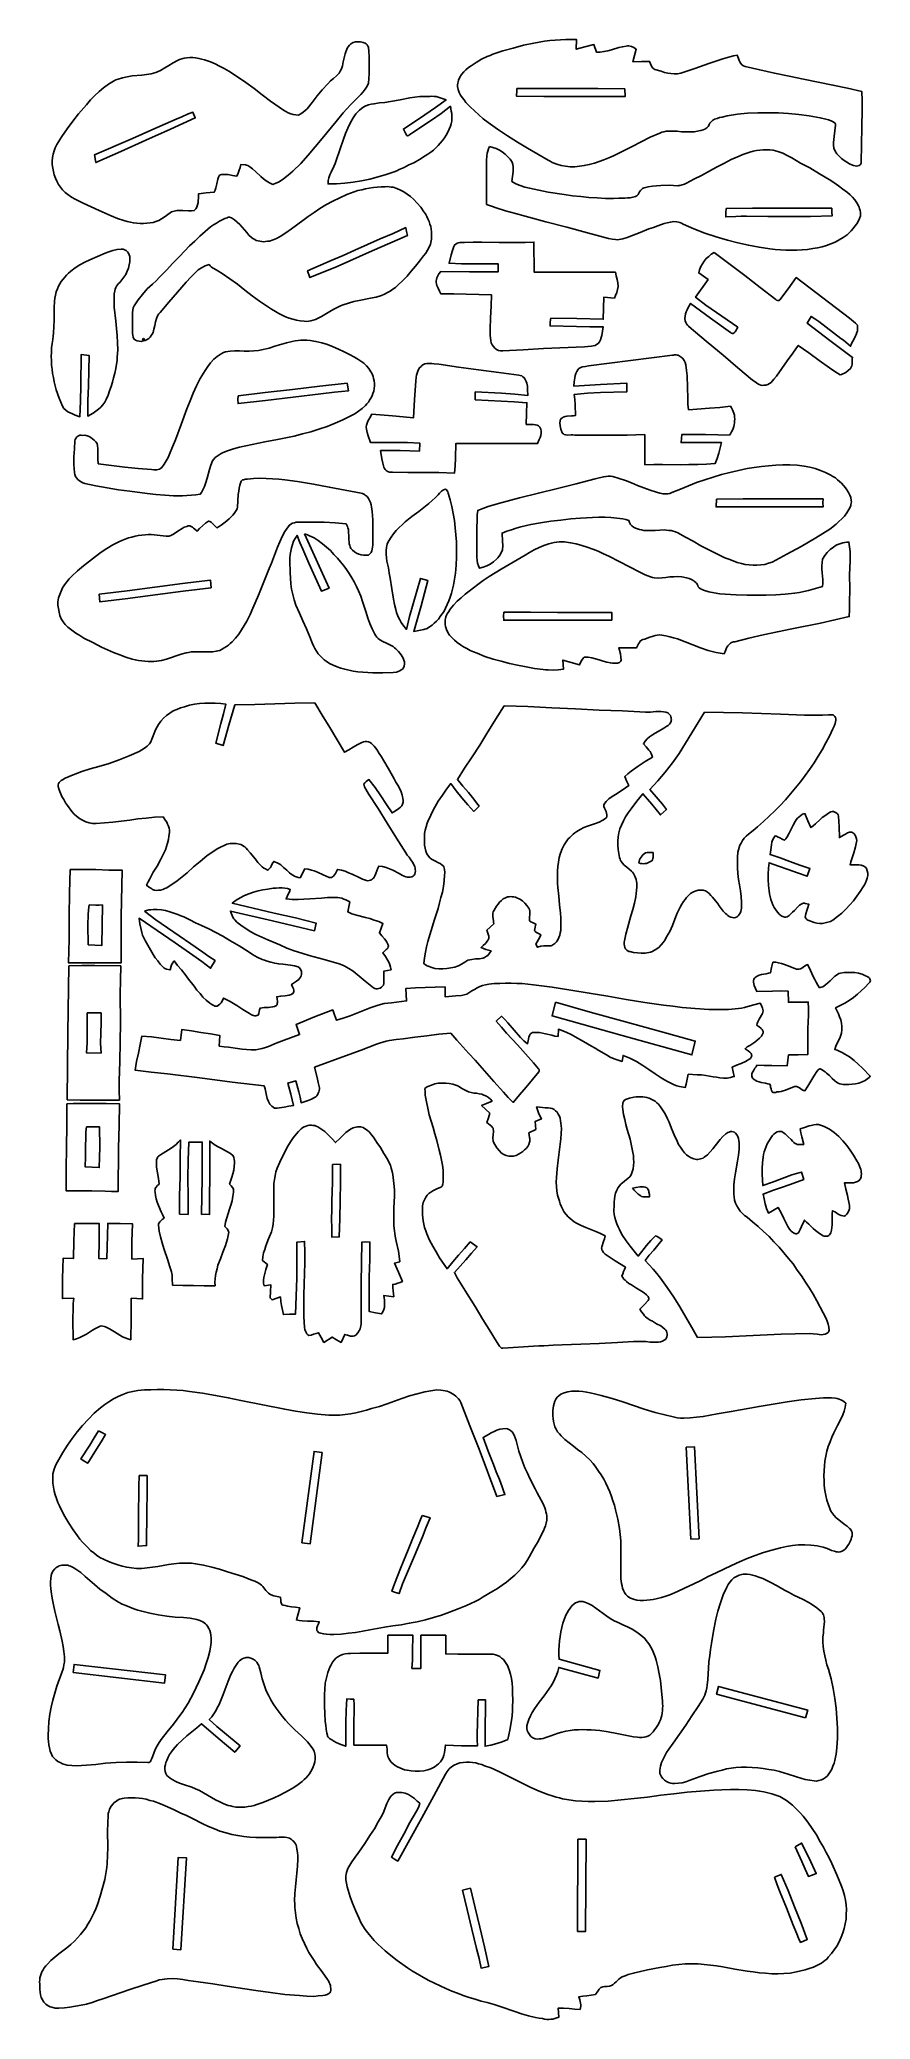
# Model space of a CAD drawing. Extents: x 0 to 623, y 0 to 1485.
import ezdxf

# ---------------------------------------------------------------- set-up
doc = ezdxf.new("R2010")
doc.units = 0
doc.layers.get('0').update_dxf_attribs({"color": 1, "linetype": 'CONTINUOUS'})

msp = doc.modelspace()

# ---------------------------------------------------------------- linework, layer by layer
for points in [[(340.1, 1474), (347.7, 1476.5), (355.4, 1478.6), (363.1, 1480.7), (370.9, 1482.3), (378.8, 1483.7), (382.8, 1484.2), (386.8, 1484.5), (390.8, 1484.8), (394.8, 1485), (398.9, 1485), (402.9, 1485), (402.7, 1477.8), (409.2, 1479.5), (415.9, 1481.2), (417.8, 1475.6), (420.6, 1475.6), (423.4, 1476), (426.3, 1476.6), (429, 1477.3), (434.5, 1479), (437.3, 1479.6), (440.2, 1480.1), (441.2, 1480.3), (442.2, 1480.3), (443.2, 1480), (444, 1479.8), (445.9, 1479), (447.7, 1477.8), (446.4, 1473.1), (445.2, 1468.4), (451.6, 1468.6), (454.6, 1468.6), (457.7, 1468.6), (458.4, 1466.9), (459.1, 1465.1), (459.6, 1464.3), (460.1, 1463.6), (460.8, 1463.1), (461.6, 1462.6), (466.3, 1461.2), (468.8, 1460.4), (471.3, 1459.9), (473.6, 1459.6), (476.2, 1459.4), (478.7, 1459.4), (481.2, 1459.9), (486.5, 1461.6), (491.7, 1463.3), (502.2, 1467.1), (507.4, 1468.9), (512.6, 1470.6), (518, 1472.1), (520.7, 1472.8), (523.5, 1473.3), (524.3, 1470.8), (524.8, 1469.4), (525.5, 1468.3), (526.2, 1467.1), (527, 1466.1), (528.2, 1465.4), (529.5, 1464.9), (540.4, 1462.2), (551.3, 1459.7), (562.3, 1457.6), (573.2, 1455.2), (595.3, 1450.9), (606.1, 1448.5), (617, 1446), (617.2, 1439.3), (617.2, 1432.6), (617, 1419.4), (616.7, 1406.2), (616.4, 1392.8), (616.4, 1392.3), (616.2, 1391.8), (616, 1391.3), (615.7, 1391), (615, 1390.5), (614, 1390.3), (613, 1390.1), (612, 1390.3), (610.8, 1390.5), (610, 1390.8), (607.8, 1391.8), (605.6, 1393), (603.6, 1394.3), (601.6, 1395.8), (600, 1397.5), (598.3, 1399.3), (596.9, 1401.3), (595.9, 1403.5), (595.8, 1405.9), (595.8, 1407.9), (595.9, 1410), (596.3, 1412.2), (596.8, 1416.6), (597.3, 1420.9), (597.3, 1421.6), (596.9, 1422.1), (596.6, 1422.6), (596.1, 1422.9), (594.9, 1423.6), (593.9, 1424.1), (591.9, 1424.9), (589.9, 1425.4), (585.7, 1426.4), (577.4, 1427.8), (569.7, 1428.8), (562, 1429.5), (554.3, 1430), (546.6, 1430.1), (538.9, 1430.1), (531.2, 1429.8), (523.7, 1429), (516, 1427.9), (512.1, 1426.9), (510.1, 1426.6), (508.3, 1425.9), (506.4, 1425.3), (504.8, 1424.3), (504.1, 1423.6), (503.4, 1422.9), (502.9, 1422.3), (502.4, 1421.3), (502.1, 1420.6), (501.6, 1419.9), (500.6, 1418.7), (499.2, 1417.9), (497.9, 1417.2), (496.2, 1416.9), (494.7, 1416.6), (491.5, 1415.9), (489.9, 1415.7), (488.4, 1415.7), (485, 1415.7), (481.7, 1415.9), (478.3, 1416.2), (475, 1416.4), (471.8, 1416.4), (470.1, 1416.2), (468.5, 1415.9), (466.9, 1415.6), (465.3, 1414.9), (458.2, 1411.7), (451.4, 1408.2), (444.5, 1404.7), (437.7, 1401.2), (430.6, 1397.8), (427.1, 1396.3), (423.4, 1394.8), (419.9, 1393.5), (416.3, 1392.3), (412.4, 1391.3), (408.7, 1390.5), (405.2, 1390), (401.7, 1389.6), (398.2, 1389.6), (394.7, 1390), (391.3, 1390.5), (388, 1391.5), (384.6, 1392.8), (383.1, 1393.7), (381.6, 1394.5), (366.2, 1403.5), (358.5, 1408), (351, 1412.7), (343.6, 1417.7), (340, 1420.3), (336.5, 1422.9), (332.9, 1425.6), (329.6, 1428.5), (326.2, 1431.5), (323.1, 1434.5), (319.9, 1437.8), (318.5, 1439.7), (317, 1441.5), (315.9, 1443.3), (314.9, 1445.3), (314, 1447.5), (313.5, 1449.7), (313.5, 1451), (313.7, 1452.2), (314, 1453.4), (314.4, 1454.6), (315.4, 1456.7), (316.5, 1458.7), (318.2, 1460.7), (319.9, 1462.4), (321.7, 1464.1), (323.7, 1465.4), (327.6, 1467.9), (331.6, 1470.3), (335.8, 1472.3), (338, 1473.1), (340.1, 1474)], [(233.6, 1481.8), (235.2, 1482.7), (237.1, 1483.2), (239.1, 1483.3), (240.9, 1483.3), (242.8, 1482.8), (243.6, 1482.5), (244.4, 1482.2), (245.1, 1481.7), (245.8, 1481), (246.3, 1480.1), (246.8, 1479.3), (247.1, 1476), (247.3, 1472.6), (247.4, 1465.9), (247.3, 1459.2), (246.9, 1452.4), (245.8, 1450), (244.4, 1447.7), (242.8, 1445.7), (241.1, 1443.7), (237.1, 1439.8), (235.2, 1438), (233.4, 1436), (227.9, 1430), (222.5, 1423.6), (212, 1410.9), (206.8, 1404.5), (201.4, 1398.2), (195.9, 1392.1), (190.1, 1386.3), (186.5, 1383.3), (183, 1380.6), (181.2, 1379.3), (179.2, 1378.1), (177.2, 1377.3), (175, 1376.4), (172.5, 1377.6), (170.1, 1379.1), (168, 1380.6), (166, 1382.4), (162, 1386.1), (159.8, 1388), (157.8, 1389.6), (157.1, 1390.1), (156.3, 1390.6), (155.3, 1390.8), (154.4, 1391), (150.9, 1391.3), (150.4, 1389.1), (149.7, 1387), (149.1, 1384.8), (148.1, 1382.6), (146.4, 1382.8), (144.7, 1383.1), (141.4, 1383.8), (139.7, 1383.9), (138.2, 1383.9), (136.5, 1383.8), (135, 1383.3), (134.3, 1381.8), (133.8, 1380.3), (133, 1376.9), (132.2, 1373.7), (131.7, 1372.1), (131, 1370.6), (125.1, 1370.1), (119.3, 1369.4), (119.3, 1366), (119.1, 1364.4), (119, 1362.7), (118.6, 1361), (118.1, 1359.4), (117.3, 1358), (116.1, 1356.7), (113.9, 1356.5), (111.8, 1356.5), (107.4, 1356.8), (105.2, 1356.8), (103.1, 1356.8), (100.9, 1356.3), (98.9, 1355.7), (95.2, 1353), (93.4, 1351.7), (91.5, 1350.5), (89.5, 1349.3), (87.3, 1348.5), (85.3, 1347.8), (83, 1347.6), (80.5, 1347.3), (78, 1347.1), (75.5, 1347.1), (72.9, 1347.3), (70.4, 1347.5), (68.1, 1348), (65.6, 1348.6), (63.2, 1349.3), (58.4, 1350.8), (53.7, 1352.7), (49.2, 1354.7), (44.7, 1356.7), (38.6, 1359.5), (32.6, 1362.4), (29.6, 1363.7), (26.8, 1365.2), (23.9, 1366.9), (21.1, 1368.7), (19.1, 1370.4), (17.2, 1372.2), (15.7, 1374.2), (14.2, 1376.4), (12.9, 1378.8), (11.9, 1381.1), (11, 1383.6), (10.4, 1386.1), (9.9, 1388.6), (9.5, 1391.3), (9.5, 1393.8), (9.7, 1396.5), (10.2, 1399), (10.9, 1401.5), (11.7, 1403.9), (12.9, 1406.2), (16.7, 1412.2), (20.7, 1418.1), (24.9, 1423.8), (29.3, 1429.3), (35.1, 1436.1), (38.1, 1439.7), (41.3, 1442.8), (44.7, 1446), (48, 1448.9), (51.7, 1451.5), (55.5, 1453.9), (57.2, 1454.7), (58.9, 1455.4), (62.2, 1456.4), (65.8, 1457.1), (69.4, 1457.7), (76.6, 1458.4), (80.1, 1458.7), (83.7, 1459.4), (85.5, 1459.7), (87.3, 1460.4), (89, 1461.1), (90.7, 1461.9), (93.9, 1463.8), (97, 1465.6), (100.2, 1467.6), (103.4, 1469.3), (105.1, 1470.1), (106.7, 1470.6), (108.6, 1471.1), (110.4, 1471.3), (112.8, 1471.6), (114.9, 1471.6), (117.1, 1471.4), (119.5, 1470.9), (121.6, 1470.4), (123.8, 1469.8), (128.2, 1468.3), (131.7, 1466.8), (135, 1465.1), (138.5, 1463.3), (141.9, 1461.2), (148.4, 1457.1), (154.8, 1452.7), (160.9, 1448.2), (167.1, 1443.5), (173.3, 1438.8), (179.7, 1434.3), (183, 1432.1), (184.7, 1431.1), (186.5, 1430.1), (188.4, 1429.3), (190.2, 1428.8), (192.2, 1428.5), (194.2, 1428.3), (196.1, 1429.3), (197.8, 1430.5), (199.3, 1431.8), (200.8, 1433.1), (204.6, 1437.8), (208.3, 1442.7), (212.1, 1447.4), (216.2, 1451.9), (218.3, 1454), (220.5, 1455.9), (222.7, 1457.9), (224.9, 1459.9), (225.5, 1461.2), (226.2, 1462.6), (226.7, 1463.9), (227.2, 1465.4), (227.9, 1468.4), (228.5, 1471.4), (229.2, 1474.3), (229.7, 1475.8), (230.2, 1477.1), (230.9, 1478.5), (231.6, 1479.6), (232.6, 1480.8), (233.6, 1481.8)], [(263.2, 1438.5), (270.5, 1439.8), (277.9, 1441.2), (281.6, 1441.7), (285.3, 1442.2), (288.9, 1442.3), (292.8, 1442.3), (294.3, 1442.5), (296, 1442.3), (297.5, 1442.2), (299, 1441.8), (302, 1440.8), (305, 1439.7), (297.1, 1434), (289.1, 1428.6), (273, 1417.9), (274.2, 1415.4), (274.9, 1414.2), (275.6, 1413.1), (276.1, 1412.9), (276.7, 1413.1), (277.6, 1413.6), (278.6, 1414.2), (279.4, 1414.7), (294.1, 1424.6), (301.3, 1429.6), (304.8, 1432.3), (308.3, 1435), (308.8, 1431.3), (309.2, 1429.5), (309.3, 1427.6), (309.3, 1425.6), (309.2, 1423.8), (308.8, 1421.9), (308.2, 1420.1), (307.3, 1417.7), (306.2, 1415.6), (305, 1413.4), (303.7, 1411.2), (302.3, 1409.2), (300.6, 1407.4), (299, 1405.5), (297.3, 1403.7), (295.5, 1402), (293.5, 1400.5), (291.4, 1399), (289.4, 1397.7), (285.1, 1395), (280.7, 1392.6), (277.1, 1391), (273.5, 1389.1), (269.9, 1387.5), (268, 1386.6), (266, 1385.8), (260, 1383.8), (254, 1382.1), (247.8, 1380.4), (241.6, 1379.1), (235.4, 1378.1), (229, 1377.3), (222.7, 1376.9), (216.5, 1376.8), (216.5, 1379.3), (217, 1381.4), (217.7, 1383.6), (218.7, 1385.6), (220.7, 1389.8), (221.7, 1392), (222.5, 1394.2), (225.2, 1402.2), (228, 1410.4), (229.5, 1414.6), (231.2, 1418.6), (233.1, 1422.4), (235.2, 1426.3), (236.2, 1427.8), (237.4, 1429.3), (238.7, 1430.8), (240.1, 1432.1), (241.6, 1433.3), (243.3, 1434.5), (244.9, 1435.3), (246.8, 1436), (248.8, 1436.5), (250.8, 1436.8), (255, 1437.5), (259, 1437.8), (263.2, 1438.5)], [(358.2, 1448.2), (398.5, 1448.4), (418.8, 1448.4), (439, 1448), (439.3, 1442.3), (418.9, 1442.3), (398.5, 1442.3), (378.3, 1442.3), (357.9, 1442.5), (357.9, 1444), (358, 1445.3), (358.2, 1446.9), (358.2, 1448.2)], [(98.5, 1423.6), (102.6, 1425.4), (106.7, 1427.1), (110.9, 1429), (115.1, 1430.5), (116.8, 1426.3), (98.2, 1417.9), (79.6, 1409.5), (60.9, 1401), (42.3, 1392.8), (41.2, 1398.5), (69.8, 1410.9), (84.2, 1417.2), (98.5, 1423.6)], [(337.5, 1404.7), (340.1, 1404), (342.5, 1403.2), (345, 1402), (347.2, 1400.7), (349.3, 1399), (351.2, 1397.2), (353, 1395.2), (354.5, 1393), (355, 1391.3), (355.4, 1389.5), (355.4, 1387.8), (355.4, 1386), (354.9, 1382.3), (354.4, 1378.6), (357.4, 1376.9), (360.7, 1375.6), (364.1, 1374.4), (367.6, 1373.6), (371.1, 1372.7), (374.6, 1372.1), (381.6, 1370.6), (393.7, 1368.7), (399.9, 1367.9), (406, 1367.2), (412.1, 1366.5), (418.3, 1366.2), (424.5, 1365.9), (430.6, 1365.9), (434.7, 1366), (439, 1366), (441, 1366.2), (443, 1366.4), (445.2, 1366.7), (447.2, 1367.4), (448.2, 1367.9), (449, 1368.7), (449.7, 1369.7), (450.2, 1370.7), (450.9, 1371.7), (451.6, 1372.6), (452.4, 1373.4), (452.9, 1373.6), (453.6, 1373.7), (456.6, 1374.6), (459.8, 1375.1), (462.9, 1375.4), (466.1, 1375.6), (472.5, 1375.7), (478.8, 1375.4), (479.7, 1375.6), (480.5, 1375.6), (482.2, 1376.1), (483.8, 1376.6), (485.5, 1377.4), (491, 1380.3), (496.7, 1383.1), (507.8, 1389.3), (513.3, 1392.1), (519, 1395), (524.8, 1397.5), (527.7, 1398.7), (530.7, 1399.8), (533, 1400.5), (535.4, 1401.2), (537.9, 1401.7), (540.4, 1402), (542.9, 1402.2), (545.2, 1402.2), (547.8, 1402.2), (550.3, 1402), (552.1, 1401.5), (553.9, 1401), (557.6, 1399.7), (561, 1398), (564.3, 1396.2), (571, 1392.3), (574.4, 1390.5), (577.9, 1388.8), (585.1, 1384.4), (592.4, 1380.1), (595.9, 1377.8), (599.5, 1375.4), (602.8, 1372.9), (606.1, 1370.2), (608.2, 1368.6), (610, 1366.7), (611.7, 1364.7), (613.3, 1362.5), (614.5, 1360.4), (615, 1359.2), (615.3, 1358), (615.7, 1356.7), (615.9, 1355.3), (615.9, 1354), (615.9, 1352.7), (615.2, 1350.7), (614.2, 1348.6), (613.2, 1346.8), (611.8, 1345), (610.5, 1343.3), (609, 1341.6), (606, 1338.6), (603, 1336.6), (600, 1334.8), (596.9, 1333.1), (593.8, 1331.7), (590.4, 1330.6), (587.1, 1329.6), (583.7, 1328.7), (580.2, 1328.2), (576.2, 1327.6), (572.2, 1327.2), (568.2, 1327.1), (564, 1327.1), (560, 1327.1), (556, 1327.2), (551.9, 1327.6), (547.9, 1328.1), (539.9, 1329.2), (531.9, 1330.7), (524, 1332.6), (516.1, 1334.6), (512, 1335.8), (507.6, 1337.1), (499.2, 1339.9), (491, 1343.1), (482.8, 1346.6), (481.7, 1347.3), (480.5, 1347.8), (479.3, 1348.1), (478.2, 1348.3), (475.8, 1348.5), (473.3, 1348.1), (471, 1347.6), (468.6, 1347), (463.9, 1345.3), (460.6, 1344.1), (457.2, 1343), (450.7, 1340.3), (444.2, 1337.8), (440.8, 1336.6), (437.5, 1335.6), (436.2, 1335.3), (434.8, 1335.1), (433.5, 1334.9), (432.1, 1335.1), (429.5, 1335.4), (426.8, 1335.9), (411.1, 1340.1), (395.5, 1344.3), (379.9, 1348.3), (364.4, 1352.5), (357, 1354.5), (349.7, 1356.5), (342.5, 1358.7), (339, 1360), (335.4, 1361.4), (335.4, 1376.1), (335.4, 1390.8), (335.4, 1394.3), (335.6, 1397.8), (335.9, 1399.7), (336.3, 1401.3), (336.8, 1403), (337.5, 1404.7)], [(214.8, 1361), (220, 1363.9), (225.2, 1366.4), (230.5, 1368.7), (236.1, 1370.7), (238.9, 1371.7), (241.8, 1372.4), (244.6, 1373.1), (247.4, 1373.6), (250.5, 1374.1), (253.3, 1374.4), (256.3, 1374.6), (259.3, 1374.6), (260.8, 1374.7), (262.3, 1374.6), (263.7, 1374.4), (265.2, 1374.2), (268, 1373.4), (270.9, 1372.1), (273.4, 1370.7), (275.9, 1369.1), (278.2, 1367.2), (280.6, 1365.2), (283.4, 1362.4), (286.1, 1359.2), (288.4, 1355.8), (289.6, 1354.2), (290.6, 1352.3), (291.4, 1350.5), (292.3, 1348.6), (292.8, 1346.6), (293.5, 1344.8), (293.8, 1342.8), (294, 1340.8), (294.1, 1338.8), (294, 1336.6), (294, 1335.3), (293.8, 1334.1), (293.6, 1332.8), (293.3, 1331.6), (292.3, 1329.2), (291.1, 1327.1), (289.8, 1324.9), (288.1, 1322.7), (285.1, 1318.9), (282.1, 1315), (278.9, 1311.2), (275.7, 1307.5), (272.4, 1304), (268.9, 1300.8), (267, 1299.1), (265, 1297.8), (263, 1296.4), (261, 1295.3), (258.8, 1294.1), (256.5, 1293.1), (252.5, 1291.9), (248.3, 1291.1), (239.9, 1289.4), (235.7, 1288.6), (231.7, 1287.4), (227.7, 1286.1), (225.7, 1285.2), (223.9, 1284.4), (222.2, 1283.6), (220.7, 1282.9), (217.7, 1281.1), (211.6, 1277.4), (208.5, 1275.7), (207, 1275), (205.3, 1274.5), (203.6, 1274), (201.9, 1273.7), (200.1, 1273.5), (198.4, 1273.7), (195.6, 1274), (192.7, 1274.5), (189.9, 1275.2), (187.2, 1276), (184.5, 1277), (182, 1278.2), (179.5, 1279.5), (177, 1281.1), (174, 1282.9), (171, 1284.7), (165.1, 1288.8), (159.4, 1292.8), (153.9, 1297.1), (148.4, 1301.5), (142.7, 1305.6), (136.9, 1309.5), (133.8, 1311.5), (130.8, 1313.2), (129.8, 1313.8), (128.8, 1314.5), (128, 1315.4), (127.2, 1316.2), (124.3, 1315.2), (121.6, 1313.8), (120.3, 1313), (119.1, 1312.2), (118, 1311.3), (116.9, 1310.2), (113.4, 1306.7), (109.9, 1303.1), (103.4, 1295.6), (96.9, 1288.1), (90.5, 1280.4), (89.5, 1279.4), (88.8, 1278.2), (88.2, 1277), (87.7, 1275.9), (87, 1273.2), (86.5, 1270.5), (85.8, 1267.8), (85.5, 1266.5), (85.2, 1265.3), (84.5, 1264), (83.8, 1263), (83, 1261.8), (82, 1260.8), (80.8, 1260), (79.3, 1259.3), (77.8, 1259), (76.3, 1258.6), (74.8, 1258.8), (73.3, 1259), (71.9, 1259.6), (70.8, 1260.5), (70.3, 1261.8), (69.9, 1263.2), (69.8, 1264.5), (69.8, 1266), (69.8, 1268.8), (69.8, 1271.7), (69.8, 1273.4), (69.8, 1275), (69.6, 1278.5), (69.8, 1280.4), (69.9, 1282.1), (70.3, 1283.7), (70.9, 1285.4), (73.9, 1289.8), (77.3, 1293.9), (80.8, 1298), (84.7, 1301.5), (87.5, 1304), (90, 1306.7), (95.2, 1312), (100, 1317.4), (105.2, 1322.5), (112.6, 1330.2), (116.4, 1333.9), (120.3, 1337.6), (124.3, 1341.1), (128.3, 1344.5), (130.5, 1346), (132.7, 1347.3), (135, 1348.8), (137.4, 1350), (139, 1350.8), (140.7, 1351.3), (141.5, 1351.7), (142.4, 1351.7), (143.2, 1351.5), (144, 1351.2), (146.2, 1349.8), (148.2, 1348.1), (150.2, 1346.3), (151.9, 1344.3), (155.4, 1340.4), (157.1, 1338.4), (158.9, 1336.6), (160.1, 1335.8), (161.4, 1335.1), (162.6, 1334.4), (164, 1334.1), (165.3, 1333.8), (166.8, 1333.6), (168.1, 1333.4), (169.6, 1333.6), (171, 1333.8), (172.5, 1333.9), (175.2, 1334.8), (177.8, 1335.9), (180.4, 1337.3), (184.7, 1340.1), (189.1, 1343), (197.4, 1349.3), (201.6, 1352.3), (206, 1355.3), (210.3, 1358.4), (214.8, 1361)], [(515.1, 1358.2), (534.9, 1358.5), (554.8, 1358.5), (594.4, 1358.5), (594.4, 1355.5), (594.6, 1352.7), (578.5, 1352.3), (562.5, 1352.3), (546.4, 1352.3), (530.4, 1352.5), (526.3, 1352.5), (522.5, 1352.3), (514.8, 1352), (515, 1355.2), (515.1, 1358.2)], [(236.6, 1327.1), (246.1, 1331.4), (255.6, 1335.6), (265.2, 1339.6), (274.7, 1344), (275.4, 1341.1), (276.1, 1338.1), (262.8, 1332.4), (249.6, 1326.6), (223.4, 1314.9), (202.8, 1306.5), (201.1, 1311.5), (218.8, 1319.2), (227.7, 1323), (236.6, 1327.1)], [(37.8, 1319.9), (43.5, 1322.4), (49.2, 1324.9), (52, 1325.9), (55, 1326.9), (58.1, 1327.6), (61.2, 1327.9), (62.6, 1327.7), (63.7, 1327.4), (64.9, 1326.7), (65.9, 1325.7), (66.6, 1324.7), (67.3, 1323.6), (67.6, 1322.2), (67.6, 1320.9), (67.6, 1318.4), (67.3, 1316), (66.6, 1313.5), (65.6, 1311.2), (64.6, 1308.8), (63.2, 1306.8), (61.7, 1304.8), (60.1, 1302.8), (59.1, 1302), (58.4, 1301), (57.7, 1300), (57.2, 1299), (56.7, 1297.8), (56.5, 1296.6), (56, 1294.3), (55.9, 1291.8), (55.9, 1289.3), (56, 1284.4), (57.1, 1273.7), (57.7, 1268.3), (58.1, 1263), (58.4, 1257.6), (58.6, 1252.3), (58.2, 1246.9), (58.1, 1244.2), (57.7, 1241.6), (57.1, 1238.2), (56.4, 1234.7), (55.5, 1231.4), (54.7, 1228), (53.7, 1224.8), (52.5, 1221.5), (51.4, 1218.3), (50, 1215.1), (48.9, 1213), (47.5, 1211), (46, 1209.3), (44.2, 1207.8), (42.3, 1206.3), (40.3, 1204.9), (36.1, 1202.6), (36.3, 1214), (36.6, 1225.3), (37, 1236.7), (37.1, 1248.1), (31.3, 1248.9), (31, 1225.5), (30.6, 1213.8), (30.3, 1202.1), (26.6, 1203.4), (24.8, 1204.3), (22.9, 1205.1), (21.2, 1205.9), (19.6, 1207.1), (18.2, 1208.4), (17.1, 1210.1), (14.7, 1216), (12.5, 1222.2), (11.7, 1225.2), (11, 1228.4), (10.4, 1231.5), (9.7, 1234.5), (9.4, 1237.7), (9, 1240.9), (8.9, 1244.2), (8.7, 1247.4), (8.9, 1250.6), (9, 1253.8), (9.4, 1257), (9.9, 1260.1), (10.2, 1262.5), (10.5, 1264.8), (10.7, 1269.7), (10.9, 1274.4), (10.9, 1279.2), (10.9, 1283.9), (11.2, 1288.8), (11.5, 1291.1), (12, 1293.4), (12.5, 1295.8), (13.4, 1298), (14.2, 1300), (15.2, 1301.8), (16.2, 1303.6), (17.6, 1305.3), (18.9, 1306.8), (20.2, 1308.3), (21.7, 1309.8), (23.4, 1311.2), (26.8, 1313.7), (30.3, 1316), (34, 1318), (37.8, 1319.9)], [(310.9, 1329.9), (311.4, 1330.9), (312.2, 1331.6), (313.2, 1332.3), (314.2, 1332.6), (315.4, 1332.9), (316.5, 1332.9), (318.9, 1332.9), (325.4, 1333.1), (331.9, 1333.1), (344.8, 1332.9), (357.9, 1332.8), (364.4, 1332.9), (370.9, 1333.1), (371.1, 1310.5), (432, 1310.5), (432.7, 1307.8), (433.3, 1305.1), (433.8, 1302.5), (434, 1299.8), (433.5, 1297.5), (433, 1295.3), (432.1, 1293.1), (431.3, 1291.1), (423.3, 1291.8), (422.9, 1275.2), (403.2, 1275.7), (383.5, 1276), (383.1, 1273.2), (383, 1270.3), (402.9, 1269.7), (412.9, 1269.5), (422.9, 1269.5), (422.4, 1266.3), (421.8, 1263), (421.4, 1261.5), (420.8, 1259.8), (420.1, 1258.3), (419.1, 1257), (417.9, 1256.3), (416.8, 1255.6), (415.4, 1255.3), (414.1, 1255.1), (411.4, 1254.8), (408.9, 1254.6), (378.1, 1253.3), (362.9, 1252.4), (347.5, 1251.6), (345.8, 1251.6), (344.3, 1251.9), (342.8, 1252.6), (341.6, 1253.6), (340.5, 1254.8), (339.6, 1256.1), (338.8, 1257.5), (338.5, 1259), (338.1, 1263.3), (338.1, 1267.7), (338.3, 1276.4), (338.8, 1285.1), (339, 1293.6), (329.6, 1293.8), (320.1, 1294.1), (310.7, 1294.3), (306, 1294.4), (301.1, 1294.3), (300.1, 1296.4), (299, 1298.5), (298.5, 1299.5), (298, 1300.6), (297.8, 1301.8), (297.6, 1302.8), (297.6, 1304.1), (297.8, 1305.1), (298.1, 1306.3), (298.6, 1307.3), (299.6, 1309.2), (301, 1311), (322.6, 1310.8), (333.3, 1310.7), (344, 1310.7), (344, 1316.9), (325.7, 1316.9), (316.5, 1316.9), (307.3, 1317.2), (308.8, 1323.6), (309.7, 1326.7), (310.9, 1329.9)], [(506.1, 1325.2), (529.2, 1308), (540.7, 1299.1), (552.3, 1290.1), (552.9, 1289.6), (553.8, 1289.3), (554.3, 1289.3), (554.6, 1289.3), (555.1, 1289.6), (555.5, 1289.9), (561.6, 1298.1), (564.7, 1302.3), (567.7, 1306.5), (587.6, 1291.3), (607.7, 1276), (610.8, 1273.5), (612.3, 1272.2), (613.8, 1270.7), (613.8, 1269.7), (613.8, 1268.5), (613.7, 1266.5), (613, 1264.5), (612.2, 1262.5), (610.3, 1258.8), (609.3, 1257), (608.5, 1255), (605, 1258), (603.1, 1259.5), (601.1, 1260.8), (595.6, 1265), (590.1, 1269.3), (584.6, 1273.5), (581.7, 1275.5), (578.9, 1277.4), (575.9, 1272.4), (592.9, 1259.3), (610, 1246.6), (609.8, 1245.6), (609.8, 1244.4), (609.8, 1242.2), (609.7, 1241.2), (609.5, 1240.2), (609, 1239.2), (608.5, 1238.2), (606.8, 1236.7), (605, 1235.2), (604, 1234.7), (602.8, 1234.2), (601.8, 1233.9), (600.6, 1233.5), (596.6, 1236.1), (592.6, 1238.7), (584.9, 1244.4), (577.2, 1250.1), (573.2, 1252.9), (569.2, 1255.6), (565.2, 1249.8), (561, 1244.1), (556.8, 1238.4), (552.8, 1232.5), (550.9, 1230.2), (549.9, 1229), (548.8, 1227.9), (547.6, 1227), (546.3, 1226.3), (544.9, 1225.8), (543.4, 1225.7), (542.1, 1225.5), (541.1, 1225.7), (539.9, 1226.2), (538.9, 1226.7), (537, 1228.2), (535, 1229.5), (524, 1238.9), (513, 1248.3), (501.7, 1257.5), (490.7, 1266.8), (488.9, 1268.3), (487, 1270), (486.2, 1270.8), (485.5, 1271.9), (484.9, 1272.9), (484.3, 1274), (484.2, 1275.7), (484.3, 1277.5), (484.7, 1279.2), (485.2, 1280.9), (485.9, 1282.4), (486.7, 1284.1), (488.5, 1287.1), (495.9, 1281.6), (503.4, 1276), (518.5, 1265.2), (519, 1264.8), (519.5, 1264.7), (520, 1264.5), (520.3, 1264.5), (521.2, 1265), (521.8, 1265.7), (522.3, 1266.5), (522.8, 1267.5), (523.8, 1269.2), (507.9, 1280.4), (499.9, 1285.9), (492.2, 1291.8), (501.6, 1305), (494.6, 1310), (495.2, 1312.3), (496.2, 1314.7), (497.4, 1316.9), (498.7, 1318.9), (500.2, 1320.7), (502.1, 1322.4), (503.9, 1324.1), (506.1, 1325.2)], [(167.8, 1252.6), (172.2, 1253.6), (176.5, 1255), (185.2, 1257.5), (189.6, 1258.6), (191.7, 1259), (193.9, 1259.3), (196.1, 1259.5), (198.4, 1259.6), (200.6, 1259.6), (202.9, 1259.3), (207.3, 1258.6), (211.8, 1257.6), (216, 1256.3), (220.3, 1254.6), (224.4, 1252.9), (228.5, 1250.9), (232.6, 1248.9), (236.4, 1246.8), (238.7, 1245.4), (241.1, 1243.9), (243.3, 1242.2), (245.3, 1240.2), (247.1, 1238.2), (248.6, 1235.9), (249.3, 1234.7), (249.8, 1233.5), (250.3, 1232.2), (250.6, 1230.9), (251.1, 1229), (251.3, 1227), (251.3, 1225.2), (251.1, 1223.3), (250.8, 1221.3), (250.1, 1219.5), (249.5, 1217.8), (248.6, 1216.1), (247.6, 1214.6), (246.8, 1213.1), (245.6, 1211.8), (244.6, 1210.6), (242.1, 1208.3), (239.4, 1206.3), (236.6, 1204.4), (233.6, 1202.8), (227.5, 1199.7), (221.7, 1197.2), (215.7, 1194.9), (209.6, 1192.7), (203.4, 1190.9), (197.3, 1189.2), (191.1, 1187.5), (184.7, 1186.2), (178.5, 1185), (169, 1183.2), (159.6, 1181.3), (154.8, 1180.3), (150.1, 1179.2), (145.6, 1178), (140.9, 1176.5), (137.7, 1175.2), (136.2, 1174.5), (134.7, 1173.6), (133.2, 1172.6), (131.8, 1171.6), (130.7, 1170.3), (129.8, 1169), (128.5, 1165.8), (127.5, 1162.6), (125.8, 1156.1), (124.8, 1152.9), (123.8, 1149.7), (123.1, 1148.2), (122.3, 1146.9), (121.5, 1145.4), (120.5, 1144), (117.3, 1143.5), (113.9, 1143.2), (110.6, 1143), (107.2, 1142.9), (100.6, 1142.9), (94, 1143.2), (87.3, 1143.7), (80.6, 1144.5), (67.6, 1146.2), (59.1, 1147.4), (50.7, 1148.9), (42.3, 1150.4), (34, 1152.1), (32.5, 1152.6), (31.1, 1153.2), (29.9, 1154.1), (28.8, 1155.1), (27.8, 1156.2), (26.9, 1157.4), (26.4, 1158.9), (26.1, 1160.3), (25.9, 1163.3), (25.8, 1166.3), (25.8, 1172.1), (26.1, 1178), (26.4, 1184), (26.6, 1185), (27.1, 1185.9), (27.8, 1186.7), (28.4, 1187.4), (29.3, 1187.9), (30.3, 1188.2), (31.3, 1188.2), (32.5, 1188), (34, 1188.2), (35.6, 1187.9), (37.1, 1187.4), (38.5, 1186.5), (39.8, 1185.5), (41, 1184.5), (42.2, 1183.2), (43.2, 1182), (43.5, 1180.2), (43.7, 1178.2), (43.8, 1174.5), (43.8, 1170.6), (44, 1166.8), (63.9, 1164.4), (73.9, 1163.3), (84, 1162.6), (85.8, 1162.4), (88, 1162.4), (89, 1162.6), (90, 1162.9), (90.8, 1163.4), (91.7, 1164.1), (93.4, 1166.5), (94.9, 1169), (96.4, 1171.5), (97.5, 1174.1), (99.7, 1179.5), (101.9, 1184.9), (106.2, 1196.4), (110.6, 1208.1), (112.9, 1214), (115.3, 1219.7), (117.8, 1225.3), (120.6, 1230.9), (124.3, 1236.9), (126.3, 1239.9), (128.3, 1242.6), (130.7, 1245.3), (132, 1246.4), (133.3, 1247.4), (134.7, 1248.4), (136.2, 1249.4), (137.9, 1250.3), (139.5, 1250.9), (143, 1251.3), (146.6, 1251.6), (150.1, 1251.6), (153.6, 1251.4), (157.3, 1251.4), (160.8, 1251.6), (164.3, 1251.9), (167.8, 1252.6)], [(78, 1260.8), (78.5, 1260.5), (78.6, 1260.1), (78.5, 1259.8), (78, 1259.5), (77.5, 1259.8), (77.3, 1260.1), (77.5, 1260.5), (78, 1260.8)], [(474.8, 1248.3), (475.6, 1248.4), (476.5, 1248.6), (477.5, 1248.6), (478.3, 1248.4), (479.2, 1248.3), (479.8, 1247.9), (481.3, 1246.9), (482.7, 1245.8), (483.7, 1244.2), (484.5, 1242.7), (485, 1241.1), (485.5, 1236.9), (485.9, 1232.7), (486.2, 1224.3), (486.4, 1215.8), (486.5, 1211.6), (486.9, 1207.4), (502.6, 1208.6), (510.4, 1209.1), (518.3, 1210), (519.1, 1208.8), (520, 1207.4), (520.5, 1206.1), (521, 1204.8), (521.3, 1203.3), (521.5, 1201.9), (521.7, 1200.4), (521.5, 1199.1), (521.5, 1197.6), (521.2, 1196.1), (520.8, 1194.7), (520.5, 1193.4), (519.8, 1192), (519.1, 1190.7), (518.5, 1189.4), (517.6, 1188.2), (508.8, 1188.5), (499.7, 1188.7), (481.8, 1188.7), (481.3, 1182.7), (511.6, 1182.7), (510.6, 1178.7), (509.6, 1174.8), (508.4, 1170.8), (506.9, 1167.1), (500.4, 1166.6), (493.9, 1166.3), (487.2, 1166.3), (480.7, 1166.1), (467.5, 1166.3), (460.9, 1166.3), (454.2, 1166.1), (454.1, 1177.5), (454.1, 1188.7), (447.4, 1188.5), (440.8, 1188.4), (427.8, 1188.4), (414.6, 1188.4), (401.5, 1188.4), (400.2, 1188.5), (398.9, 1188.5), (396.2, 1188.4), (394.8, 1188.5), (393.5, 1188.9), (393, 1189.2), (392.5, 1189.5), (392.2, 1190), (391.8, 1190.7), (391, 1192.9), (390.5, 1195.2), (390.3, 1197.6), (390.5, 1198.7), (390.7, 1199.7), (391.2, 1200.4), (391.7, 1201.1), (392.3, 1201.4), (392.8, 1201.8), (394.3, 1202.3), (395.8, 1202.6), (399.2, 1202.8), (400.7, 1202.9), (402.2, 1203.1), (401.9, 1211), (401.5, 1215), (401.2, 1218.8), (411.1, 1219.7), (420.9, 1220.2), (440.7, 1220.8), (440.7, 1227.2), (420.8, 1226.2), (400.9, 1225), (401.2, 1228.2), (401.5, 1231.4), (401.9, 1233), (402.4, 1234.5), (403, 1236.1), (403.9, 1237.4), (404.7, 1238.2), (405.5, 1238.7), (406.6, 1239.2), (407.6, 1239.6), (409.7, 1239.9), (411.9, 1240.2), (474.8, 1248.3)], [(286.3, 1239.9), (286.9, 1240.6), (287.6, 1241.1), (289.1, 1241.7), (290.8, 1242.1), (292.4, 1242.1), (294.3, 1242.1), (296, 1241.9), (299.5, 1241.6), (314.4, 1239.4), (329.4, 1237.4), (344.5, 1235.4), (359.5, 1233.4), (360.7, 1233), (361.9, 1232.7), (362.7, 1232), (363.6, 1231.4), (364.2, 1230.5), (364.7, 1229.5), (365.1, 1228.5), (365.6, 1227.4), (366.1, 1225), (366.2, 1222.5), (366.4, 1218.1), (356.5, 1219), (346.7, 1219.7), (326.9, 1220.7), (326.9, 1217.6), (326.9, 1214.8), (336.6, 1214.3), (346.3, 1213.8), (356, 1213.3), (365.7, 1212.6), (365.4, 1204.6), (365.1, 1196.4), (366.4, 1196.2), (367.7, 1196.2), (370.6, 1196.2), (371.9, 1196.1), (373.3, 1195.7), (374.4, 1195.2), (375.4, 1194.4), (376.1, 1192.9), (376.4, 1191.4), (376.3, 1189.7), (376.1, 1188), (375.6, 1186.5), (374.9, 1185), (373.6, 1182), (343, 1182), (312.2, 1182), (312, 1171), (311.7, 1165.4), (311.4, 1159.9), (299.6, 1160.3), (287.9, 1160.3), (276.2, 1160.4), (264.7, 1160.6), (263.5, 1160.6), (262.5, 1160.6), (261.7, 1160.8), (260.7, 1161.3), (260, 1161.9), (259.3, 1162.6), (258.8, 1163.4), (258.3, 1164.3), (257.5, 1167.3), (256.8, 1170.5), (255.8, 1176.7), (270.5, 1176.7), (277.7, 1176.5), (285.1, 1176.3), (285.3, 1182.3), (276.1, 1182.7), (266.9, 1182.7), (248.4, 1182.7), (246.6, 1187.7), (245.9, 1190.2), (245.3, 1192.7), (245.1, 1194.2), (245.3, 1195.7), (245.8, 1197.2), (246.3, 1198.7), (247.8, 1201.4), (249.3, 1204.1), (264.8, 1202.8), (272.7, 1202.1), (280.6, 1201.4), (281.4, 1215), (282.4, 1228.7), (282.6, 1231.7), (282.7, 1233.2), (283.2, 1234.7), (283.7, 1236.2), (284.3, 1237.6), (285.1, 1238.9), (286.3, 1239.9)], [(148.9, 1217.8), (169.3, 1220.2), (189.7, 1222.5), (210.3, 1225), (230.7, 1227.2), (231.7, 1221.5), (221.3, 1220.5), (211, 1219.3), (190.2, 1216.8), (169.6, 1214.3), (148.9, 1212), (148.7, 1215), (148.9, 1217.8)], [(530.9, 1163.3), (536.2, 1164.1), (541.6, 1164.9), (546.9, 1165.4), (552.3, 1165.9), (557.6, 1166.1), (563, 1166.1), (568.3, 1165.8), (573.7, 1165.1), (577.9, 1164.3), (581.9, 1163.3), (585.9, 1161.9), (589.8, 1160.4), (593.6, 1158.4), (595.3, 1157.4), (597.1, 1156.2), (598.8, 1154.9), (600.3, 1153.6), (601.8, 1152.2), (603.3, 1150.6), (604.6, 1148.9), (605.8, 1147.2), (607, 1145.4), (608, 1143.4), (608.7, 1141.5), (609, 1139.3), (609.2, 1138.3), (609, 1137.3), (608.8, 1136.2), (608.7, 1135.2), (607.3, 1132.5), (605.8, 1130), (604, 1127.6), (602, 1125.5), (599.8, 1123.5), (597.6, 1121.6), (592.9, 1117.9), (587.7, 1114.6), (582.4, 1111.2), (577, 1108.1), (571.5, 1104.9), (560.6, 1099), (549.6, 1093), (546.8, 1092.2), (544.1, 1091.3), (541.1, 1091), (538.2, 1090.8), (535.4, 1090.8), (532.4, 1091), (529.5, 1091.3), (526.7, 1092), (523.5, 1092.8), (520.3, 1094), (517.1, 1095.2), (514.1, 1096.4), (508.1, 1099.2), (502.1, 1102.2), (496.2, 1105.4), (490.5, 1108.7), (484.7, 1111.9), (478.8, 1115.1), (477.2, 1115.8), (475.5, 1116.4), (473.8, 1116.8), (472.1, 1116.9), (470.5, 1117.1), (468.8, 1117.3), (465.3, 1117.1), (461.9, 1116.9), (458.4, 1116.8), (455.1, 1116.8), (453.4, 1116.9), (451.7, 1117.3), (450.1, 1117.6), (448.5, 1118.1), (447, 1118.6), (445.5, 1119.3), (444.4, 1120.3), (443.4, 1121.4), (442.5, 1122.8), (442, 1124.3), (439.8, 1125), (437.7, 1125.5), (433.2, 1126.1), (428.6, 1126.6), (424.1, 1126.8), (419.6, 1126.8), (414.9, 1126.6), (405.9, 1126.1), (398.5, 1125.5), (391, 1124.6), (383.5, 1123.8), (375.9, 1122.6), (368.6, 1121.3), (361.2, 1119.6), (357.7, 1118.6), (354, 1117.4), (350.5, 1116.3), (347, 1114.9), (347.3, 1108.7), (347.5, 1105.6), (347.3, 1102.4), (346.8, 1101), (346.2, 1099.9), (345.5, 1098.5), (344.6, 1097.4), (343.8, 1096.2), (342.8, 1095.2), (340.6, 1093.2), (338.1, 1091.5), (335.6, 1090.2), (332.9, 1089.2), (330.1, 1088.5), (329.3, 1090.3), (328.6, 1092.3), (328.3, 1094.5), (328.1, 1096.5), (328.1, 1100.9), (328.1, 1105.1), (328.1, 1118.4), (328.3, 1125.1), (328.4, 1128.5), (328.8, 1131.8), (332.6, 1133.3), (336.5, 1134.7), (344.3, 1137), (360.2, 1141.2), (374.3, 1144.9), (388.5, 1148.4), (402.7, 1151.9), (416.8, 1155.6), (419.9, 1156.4), (423.3, 1157.1), (425, 1157.4), (426.6, 1157.6), (428.3, 1157.6), (430, 1157.2), (434.8, 1155.9), (439.5, 1154.4), (444.2, 1152.6), (448.7, 1150.6), (453.4, 1148.7), (458.1, 1147), (462.9, 1145.5), (465.3, 1144.9), (467.8, 1144.2), (469.5, 1144.2), (471.3, 1144.2), (472.8, 1144.5), (474.5, 1145.2), (477.7, 1146.5), (480.8, 1147.9), (486.9, 1150.4), (492.9, 1152.7), (499.1, 1154.9), (505.4, 1156.9), (511.6, 1158.8), (518, 1160.4), (524.5, 1161.9), (530.9, 1163.3)], [(155.9, 1155.4), (160.6, 1155.9), (165.3, 1156.1), (170, 1155.9), (174.7, 1155.6), (179.4, 1155.2), (184, 1154.7), (193.4, 1153.6), (205.5, 1151.6), (217.3, 1149.4), (241.3, 1144.7), (242.3, 1144.5), (242.9, 1144.2), (243.8, 1143.9), (244.4, 1143.4), (245.8, 1142.2), (246.8, 1140.9), (247.6, 1139.3), (248.3, 1137.7), (248.8, 1136), (249.1, 1134.5), (249.6, 1131.1), (249.8, 1128), (250, 1124.6), (250, 1121.4), (250, 1114.9), (250, 1108.4), (250, 1105.7), (249.8, 1104.2), (249.6, 1102.9), (249.3, 1101.5), (248.8, 1100.4), (247.9, 1099.4), (246.9, 1098.4), (245.1, 1098.2), (243.1, 1098.2), (241.4, 1098.5), (239.6, 1099), (237.9, 1099.9), (236.4, 1100.9), (234.9, 1102), (233.6, 1103.4), (233.1, 1104.5), (232.7, 1105.6), (232.4, 1106.7), (232.2, 1107.9), (232.1, 1110.4), (232.1, 1112.7), (231.9, 1115.3), (231.7, 1117.6), (231.4, 1118.8), (231, 1119.8), (230.5, 1120.8), (230, 1121.8), (221.8, 1122.6), (213.5, 1123), (205.3, 1123.1), (197.1, 1123.1), (194.1, 1123), (192.6, 1123), (191.2, 1122.6), (189.7, 1122.3), (188.4, 1121.6), (187.4, 1120.8), (186.4, 1119.6), (184, 1116.1), (182, 1112.2), (180.2, 1108.4), (178.5, 1104.4), (175.5, 1096.4), (174, 1092.2), (172.3, 1088.3), (168.3, 1078.3), (164.3, 1068.2), (160.1, 1058.5), (157.9, 1053.7), (155.6, 1048.8), (153.6, 1045.5), (151.6, 1042.3), (149.4, 1039.1), (147.1, 1036.1), (144.6, 1033.4), (143, 1032.1), (141.7, 1030.9), (140.2, 1029.8), (138.5, 1028.8), (136.9, 1027.8), (135.2, 1026.9), (133.8, 1026.6), (132.5, 1026.2), (129.8, 1025.7), (127.2, 1025.7), (124.5, 1025.7), (119.1, 1025.9), (116.4, 1025.9), (113.8, 1025.7), (111.8, 1025.4), (109.9, 1025.1), (106.2, 1024.1), (102.6, 1022.9), (98.9, 1021.6), (95.2, 1020.4), (91.5, 1019.4), (89.7, 1019.1), (87.8, 1018.7), (85.8, 1018.6), (84, 1018.6), (81.5, 1018.6), (79, 1018.7), (76.6, 1019.1), (74.1, 1019.4), (71.8, 1019.9), (69.4, 1020.4), (64.7, 1021.9), (60.1, 1023.6), (55.5, 1025.4), (46.5, 1029.4), (40, 1032.8), (33.3, 1036.1), (30.1, 1038), (27.1, 1039.8), (24.1, 1042), (21.1, 1044.2), (20.1, 1045.2), (19.2, 1046.2), (17.6, 1048.2), (16.2, 1050.5), (15.2, 1053), (14.6, 1055.5), (14.1, 1058.2), (13.7, 1060.7), (13.7, 1063.4), (14.2, 1066.2), (15.1, 1068.9), (16.1, 1071.4), (17.2, 1073.8), (18.7, 1076.1), (20.4, 1078.4), (22.3, 1080.5), (24.1, 1082.5), (28.4, 1086.5), (33, 1090.2), (42, 1097.4), (46.2, 1100.5), (50.4, 1103.4), (54.9, 1106.1), (59.4, 1108.4), (61.7, 1109.4), (64.1, 1110.4), (66.6, 1111.2), (69.1, 1111.9), (71.6, 1112.6), (74.1, 1113.1), (76.6, 1113.4), (79.3, 1113.6), (81.5, 1113.8), (83.7, 1113.8), (88.2, 1113.2), (92.7, 1112.7), (94.9, 1112.6), (97.2, 1112.6), (98.9, 1113.2), (100.6, 1114.1), (103.7, 1116.3), (106.9, 1118.3), (108.6, 1119.3), (110.4, 1119.9), (111.6, 1120.4), (112.8, 1120.3), (113.8, 1119.9), (114.8, 1119.4), (115.6, 1118.6), (116.6, 1117.8), (118.3, 1116.3), (120.1, 1118.4), (122.3, 1120.4), (124.5, 1122.3), (126.8, 1123.8), (127.8, 1123.5), (128.7, 1123), (129.5, 1122.3), (130.2, 1121.6), (131.7, 1120.1), (133, 1118.8), (134.7, 1119.8), (136.2, 1120.8), (139.2, 1123.1), (142.2, 1125.6), (144.9, 1128.3), (146.1, 1129.6), (147.1, 1131), (147.9, 1132.5), (148.2, 1133.3), (148.4, 1134.2), (148.7, 1139), (149.1, 1143.7), (149.4, 1146.2), (149.7, 1148.5), (150.2, 1150.9), (150.9, 1153.1), (151.2, 1153.7), (151.7, 1154.2), (152.2, 1154.7), (153.1, 1154.9), (154.6, 1155.2), (155.9, 1155.4)], [(299, 1143.5), (300.1, 1144.9), (301.5, 1146.2), (302.2, 1146.7), (303, 1147.2), (303.7, 1147.5), (304.7, 1147.9), (305.3, 1147.2), (305.8, 1146.5), (306.2, 1145.7), (306.5, 1144.9), (308, 1139.8), (309.3, 1134.7), (310.4, 1129.5), (311.2, 1124.3), (311.9, 1118.9), (312.4, 1113.6), (312.7, 1108.4), (312.9, 1103), (312.9, 1096.9), (312.5, 1090.8), (312, 1084.8), (311, 1078.8), (310.5, 1075.8), (309.8, 1072.8), (309, 1069.9), (308, 1066.9), (307, 1064.1), (305.8, 1061.4), (304.5, 1058.5), (303.2, 1055.9), (301.8, 1054), (300.6, 1052.2), (299.3, 1050.3), (297.8, 1048.7), (296.1, 1047.2), (294.5, 1045.8), (292.6, 1044.5), (290.8, 1043.3), (288.3, 1042.6), (285.8, 1042), (280.7, 1041.1), (286.3, 1060.2), (288.9, 1069.7), (291.4, 1079.3), (285.9, 1080.8), (280.2, 1061.9), (277.6, 1052.3), (275.2, 1042.6), (272.5, 1046), (271.4, 1047.8), (270.4, 1049.7), (269.4, 1051.5), (268.5, 1053.4), (267.9, 1055.4), (267.4, 1057.5), (266.3, 1061.4), (265.5, 1065.2), (264.2, 1073.1), (263, 1081), (262.3, 1084.8), (261.7, 1088.7), (260.5, 1093.8), (260.2, 1096.4), (260, 1099), (260, 1101.5), (260.2, 1104.2), (260.5, 1105.4), (260.8, 1106.6), (261.3, 1107.9), (262, 1109.1), (263.7, 1111.7), (265.5, 1114.3), (267.5, 1116.8), (269.7, 1119.1), (272, 1121.1), (274.4, 1123.3), (279.4, 1127.3), (284.6, 1131.1), (289.6, 1135), (292.1, 1137), (294.5, 1139.2), (296.8, 1141.4), (299, 1143.5)], [(507.8, 1140.2), (527.8, 1140.5), (547.8, 1140.5), (567.8, 1140.5), (587.9, 1140.5), (587.7, 1137.5), (587.9, 1134.5), (547.8, 1134.5), (507.6, 1134.5), (507.8, 1140.2)], [(198.8, 1114.4), (200.6, 1113.8), (202.4, 1112.9), (206, 1111.2), (209.1, 1109.2), (212.3, 1106.9), (215.3, 1104.4), (218.2, 1101.7), (220.8, 1098.9), (223.5, 1096), (225.9, 1093.3), (228.2, 1090.3), (230.2, 1087.5), (232.4, 1084.5), (234.2, 1081.3), (236.1, 1078.3), (237.7, 1074.9), (239.2, 1071.6), (241.1, 1067.6), (242.4, 1063.6), (245.1, 1055.2), (246.4, 1051), (247.9, 1047), (249.6, 1043), (251.5, 1039), (252.3, 1037.8), (253.1, 1036.8), (254.1, 1035.8), (255.3, 1034.9), (257.6, 1033.6), (260.2, 1032.3), (262.8, 1031.1), (265.2, 1029.8), (266.3, 1028.9), (267.4, 1028.1), (268.4, 1027.1), (269.4, 1026.1), (271.2, 1023.6), (272, 1022.4), (272.7, 1021.1), (273.2, 1019.6), (273.7, 1018.2), (273.7, 1016.7), (273.5, 1015), (273, 1013.9), (272.2, 1012.9), (271.4, 1012.2), (270.2, 1011.5), (269, 1011), (267.7, 1010.5), (265.2, 1010.2), (257.6, 1010), (250.1, 1010), (246.4, 1010.2), (242.6, 1010.5), (238.9, 1010.9), (235.2, 1011.4), (229, 1012.7), (226, 1013.5), (223.2, 1014.5), (220.2, 1015.7), (217.5, 1017), (215, 1018.9), (213.6, 1019.9), (212.5, 1020.9), (210.8, 1022.6), (209.1, 1024.4), (207.8, 1026.2), (206.6, 1028.3), (205.5, 1030.4), (204.4, 1032.6), (202.8, 1037.1), (201.6, 1040.1), (200.3, 1043.1), (197.6, 1049), (194.9, 1054.9), (192.2, 1060.7), (190.9, 1064.7), (189.9, 1068.7), (189.1, 1072.9), (188.6, 1076.9), (188.2, 1081.1), (187.9, 1085.3), (187.7, 1093.7), (187.7, 1096.2), (187.9, 1098.9), (188.4, 1101.4), (188.9, 1103.9), (189.7, 1106.2), (190.6, 1108.7), (191.7, 1110.9), (193.2, 1113.1), (195.2, 1107.9), (197.6, 1102.7), (202.1, 1092.2), (206.8, 1081.8), (211.5, 1071.4), (217.2, 1073.6), (198.8, 1114.4)], [(364.4, 1098.2), (367.7, 1100.4), (371.2, 1102.2), (374.8, 1104), (378.4, 1105.6), (382.1, 1106.9), (384, 1107.4), (386, 1107.7), (388, 1108.1), (389.8, 1108.2), (391.8, 1108.2), (393.8, 1108.2), (398.4, 1107.6), (402.5, 1106.7), (406.9, 1105.6), (410.9, 1104.2), (415.1, 1102.7), (419.1, 1101.2), (423.1, 1099.4), (427, 1097.5), (434.8, 1093.5), (442.7, 1089.5), (450.4, 1085.5), (454.4, 1083.6), (458.4, 1082), (459.8, 1081.6), (461.3, 1081.3), (464.1, 1081.1), (467.1, 1081.3), (470, 1081.6), (473, 1082), (476, 1082.1), (478.8, 1082.3), (481.8, 1082), (485.5, 1081.3), (487.4, 1080.8), (489.2, 1080.1), (490.9, 1079.1), (491.5, 1078.6), (492.4, 1077.9), (492.9, 1077.3), (493.4, 1076.6), (493.9, 1075.6), (494.2, 1074.6), (494.6, 1074.1), (494.9, 1073.8), (495.9, 1073.1), (497.1, 1072.6), (498.1, 1072.1), (502.1, 1070.9), (506.1, 1070.1), (510.3, 1069.4), (514.3, 1069.1), (518.5, 1068.7), (522.7, 1068.6), (531, 1068.2), (538.1, 1068.2), (545.2, 1068.2), (552.3, 1068.6), (559.5, 1069.1), (566.5, 1069.7), (570.2, 1070.4), (573.5, 1071.1), (577, 1071.8), (580.5, 1072.8), (583.9, 1073.8), (587.4, 1074.9), (587.6, 1077.4), (587.6, 1080), (587.4, 1082.6), (587.2, 1085.1), (586.9, 1087.7), (586.9, 1090.3), (587.1, 1092.8), (587.4, 1095.3), (589.1, 1098), (590.9, 1100.4), (593.3, 1102.5), (595.6, 1104.4), (596.9, 1105.2), (598.3, 1106.1), (599.8, 1106.6), (601.1, 1107.1), (602.6, 1107.6), (604.1, 1107.9), (605.8, 1108.1), (607.3, 1108.1), (607.8, 1104.5), (608.2, 1101), (608.3, 1097.5), (608.2, 1094), (608, 1088.8), (607.8, 1083.5), (608, 1073.1), (607.8, 1062.6), (607.8, 1057.4), (607.5, 1052.2), (596.8, 1049.7), (585.9, 1047.3), (564.5, 1043), (553.6, 1040.8), (542.9, 1038.5), (532.2, 1036), (521.7, 1033.3), (520.7, 1033.3), (520, 1033.1), (519.1, 1032.8), (518.5, 1032.4), (517.3, 1031.4), (516.3, 1030.3), (515.5, 1028.9), (514.8, 1027.4), (513.6, 1024.4), (510.6, 1024.9), (507.6, 1025.4), (504.6, 1026.1), (501.7, 1026.9), (495.9, 1028.9), (490.2, 1031.1), (484.3, 1033.3), (478.7, 1035.5), (475.6, 1036.3), (472.8, 1037.1), (469.8, 1037.8), (466.8, 1038.3), (465.1, 1038.5), (463.4, 1038.3), (461.8, 1038), (460.3, 1037.6), (457.1, 1036.5), (454.1, 1035.3), (452.7, 1035.1), (451.7, 1034.6), (450.7, 1033.8), (450.1, 1032.9), (449.4, 1031.9), (448.9, 1030.9), (447.9, 1028.8), (441.2, 1028.9), (437.8, 1028.9), (434.5, 1028.8), (435.8, 1024.2), (436.2, 1021.9), (436.3, 1019.6), (436.2, 1018.7), (435.7, 1018.2), (435, 1017.7), (434.3, 1017.5), (433.5, 1017.4), (432.7, 1017.4), (431.3, 1017.4), (429.8, 1017.4), (428.3, 1017.5), (425.5, 1018.1), (422.8, 1018.9), (419.9, 1019.7), (417.1, 1020.6), (414.4, 1021.2), (411.6, 1021.7), (410.1, 1021.9), (408.7, 1021.9), (408.1, 1021.2), (407.6, 1020.6), (406.7, 1019.2), (405.2, 1016), (398.9, 1017.9), (392.5, 1019.6), (393, 1012.7), (389.2, 1012.4), (385.3, 1012), (381.5, 1012.2), (379.6, 1012.4), (377.8, 1012.5), (371.4, 1013.4), (365.1, 1014.5), (358.7, 1015.7), (352.5, 1017), (346.3, 1018.7), (340.3, 1020.4), (334.1, 1022.4), (328.3, 1024.7), (325.6, 1025.7), (323.1, 1026.9), (320.6, 1028.3), (318, 1029.6), (315.7, 1031.1), (313.4, 1032.8), (311.2, 1034.6), (309.2, 1036.5), (307.5, 1038.3), (306.2, 1040.3), (305.2, 1042.5), (304.5, 1044.8), (304.3, 1046.2), (304.2, 1047.3), (304.2, 1048.5), (304.3, 1049.7), (304.5, 1050.8), (304.8, 1052), (305.3, 1053.2), (305.8, 1054.4), (307, 1056), (308, 1057.7), (310.5, 1060.9), (313.4, 1063.7), (316.2, 1066.4), (319.2, 1069.1), (322.4, 1071.4), (328.8, 1076.3), (332.9, 1079.3), (337.3, 1082.3), (341.8, 1085.1), (346.3, 1087.8), (355.4, 1093), (364.4, 1098.2)], [(44.8, 1069.1), (65.6, 1071.6), (86.5, 1074.4), (107.2, 1077.1), (117.6, 1078.4), (128.2, 1079.6), (128.7, 1073.9), (107.7, 1071.3), (86.8, 1068.6), (66.1, 1065.9), (45.2, 1063.4), (44.8, 1069.1)], [(348.3, 1055.5), (368.4, 1055.5), (388.6, 1055.4), (408.9, 1055.2), (429.3, 1055.4), (429.3, 1049.5), (348.3, 1049.5), (348.2, 1052.5), (348.3, 1055.5)], [(146.4, 985.9), (161.4, 986.3), (176.5, 986.8), (191.4, 987.3), (206.5, 987.4), (212.1, 978.2), (217.8, 969), (228.9, 950.5), (232.1, 952.3), (235.2, 954.3), (238.4, 956.1), (241.8, 957.8), (243.1, 958.3), (244.4, 958.5), (245.6, 958.5), (246.9, 958.2), (248.1, 957.7), (249.1, 957), (250.1, 956), (251, 955), (253, 952.5), (254.8, 949.6), (256.6, 946.9), (258.3, 944.1), (261.5, 938.4), (264.8, 932.7), (266, 930.4), (267.4, 928), (268.7, 925.7), (270, 923.4), (271.2, 920.8), (272, 918.3), (272.4, 917.2), (272.5, 915.8), (272.7, 914.5), (272.7, 913), (272.5, 912.3), (272.4, 911.6), (271.7, 910.3), (270.7, 909.3), (269.5, 908.3), (267, 906.6), (265.7, 905.8), (264.5, 905), (260.3, 911.3), (256.1, 917.7), (251.8, 924), (247.1, 930), (245.1, 928.4), (244.1, 927.4), (243.3, 926.4), (243.9, 924.5), (244.8, 922.7), (246.9, 919.3), (254, 908.3), (260.8, 897.3), (267.9, 886), (274.9, 875), (275.9, 873.3), (277.2, 871.7), (278.6, 869.8), (279.7, 868.1), (280.7, 866.3), (281.6, 864.5), (281.9, 863.5), (281.9, 862.5), (282.1, 861.5), (281.9, 860.3), (281.6, 859.1), (281.1, 858.3), (280.2, 857.6), (279.2, 857.1), (278.1, 856.8), (277.1, 856.8), (275.9, 856.8), (274.7, 857.1), (272.2, 858.1), (269.9, 859.4), (265, 862), (262.5, 863.1), (260, 864), (257.3, 864.8), (254.6, 865.1), (253.8, 863.5), (253.1, 861.6), (252.3, 859.6), (251.5, 857.8), (251, 856.8), (250.5, 856.1), (249.8, 855.4), (249.1, 854.8), (248.3, 854.4), (247.4, 854.3), (246.4, 854.1), (245.3, 854.3), (242.4, 855.3), (239.7, 856.4), (234.6, 858.9), (231.9, 860.1), (229.2, 861.3), (226.5, 862.1), (223.5, 862.6), (222.5, 860.6), (222, 859.4), (221.3, 858.4), (220.5, 857.4), (219.7, 856.9), (219, 856.6), (218.5, 856.6), (217.8, 856.4), (217.2, 856.6), (215, 857.4), (212.8, 858.4), (208.5, 860.5), (206.1, 861.5), (203.9, 862.1), (201.6, 862.8), (199.1, 863.1), (195.4, 856.3), (193.9, 856.6), (192.6, 857.1), (191.2, 857.6), (189.9, 858.3), (188.7, 859.1), (187.5, 860.1), (185.4, 862.1), (183, 864.1), (180.9, 866), (179.7, 866.8), (178.3, 867.5), (177, 868.1), (175.7, 868.6), (174.5, 866.8), (173.7, 865), (173.2, 864.1), (172.5, 863.3), (171.8, 862.6), (171, 862.1), (169.6, 863), (168.3, 863.6), (167.1, 864.6), (166, 865.6), (163.8, 867.8), (162, 870.2), (158.1, 875), (156.1, 877.3), (155.1, 878.4), (153.9, 879.4), (152.9, 880), (151.9, 880.7), (150.9, 881.2), (149.7, 881.5), (147.6, 882), (145.2, 882), (142.9, 881.9), (140.5, 881.4), (138.4, 880.5), (136.2, 879.5), (133.3, 878), (130.7, 876.3), (128, 874.5), (125.5, 872.7), (120.5, 868.6), (115.6, 864.5), (110.8, 860.1), (105.7, 856.1), (103.2, 854.1), (100.7, 852.3), (98, 850.4), (95.4, 848.7), (93.9, 848.2), (92.4, 847.6), (90.8, 847.1), (89.3, 846.9), (87.7, 846.7), (86.2, 846.9), (84.8, 847.4), (84.2, 847.9), (83.5, 848.4), (81.8, 849.6), (80.3, 850.7), (81.5, 853.3), (82.8, 855.6), (85.3, 860.5), (88.2, 865.1), (90.8, 869.8), (93.2, 874.7), (94.4, 877.2), (95.2, 879.7), (96, 882.2), (96.7, 884.9), (97, 887.6), (97.4, 890.2), (97.4, 891.9), (97.2, 893.6), (96.7, 895.1), (96, 896.4), (95.4, 897.9), (94.5, 899.3), (92.7, 901.9), (86.3, 901.8), (80, 901.1), (73.8, 900.4), (67.6, 899.6), (61.2, 898.8), (55, 897.9), (48.7, 897.4), (42.5, 897.1), (41, 897.1), (39.7, 897.1), (38.5, 897.3), (37.1, 897.4), (34.6, 898.3), (32.1, 899.4), (29.9, 900.8), (27.8, 902.4), (25.9, 904.1), (24.1, 906.1), (20.9, 910.5), (19.4, 912.6), (18.1, 915), (16.7, 917.2), (15.6, 919.7), (14.6, 922.2), (13.9, 924.7), (13.9, 925.9), (14.1, 926.9), (14.7, 927.7), (15.4, 928.5), (16.2, 929.2), (17.2, 929.7), (19.1, 930.9), (22.3, 932.2), (25.3, 933.6), (31.6, 935.9), (38, 937.9), (44.5, 939.8), (52.2, 942.1), (59.7, 944.8), (67.3, 947.8), (74.6, 951.1), (76.8, 952.3), (78.8, 953.6), (80.6, 955.1), (82.5, 956.7), (83.5, 958.3), (84.3, 960.2), (85.8, 964), (86.5, 965.9), (87.3, 967.7), (88.3, 969.5), (89.3, 971.2), (91, 973.7), (93, 975.9), (95.2, 978.1), (97.7, 979.7), (100.2, 981.4), (103.1, 982.6), (105.7, 983.8), (108.7, 984.6), (112.4, 985.8), (116.3, 986.4), (120.1, 986.9), (124, 987.3), (128, 987.3), (131.8, 987.3), (135.9, 986.9), (139.7, 986.6), (138, 979.2), (136, 971.9), (132.2, 957.3), (137.7, 955.5), (141.9, 970.7), (146.4, 985.9)], [(348.7, 985.3), (357.5, 984.9), (366.4, 984.8), (384.3, 983.8), (402, 982.9), (419.9, 982.1), (428.6, 981.7), (437.3, 981.4), (454.7, 980.6), (458.4, 980.6), (462.3, 980.9), (466.1, 980.9), (468.1, 980.7), (470, 980.6), (471.3, 979.9), (472, 979.6), (472.5, 979.1), (473, 978.6), (473.5, 977.9), (473.6, 977.1), (473.8, 976.4), (474, 975.6), (474.1, 974.9), (474, 974.2), (474, 973.7), (473.5, 972.5), (472.6, 971.5), (471.6, 970.5), (470.6, 969.9), (468.5, 968.4), (464.1, 966), (461.9, 964.8), (459.8, 963.5), (457.7, 962), (455.9, 960.5), (454.4, 958.7), (453.1, 956.7), (455.1, 954.5), (457.1, 952.1), (458.1, 951), (458.8, 949.6), (459.4, 948.3), (459.9, 946.8), (454.4, 943.4), (449, 939.9), (443.9, 936.2), (441.4, 934.2), (439, 932.2), (440.3, 928.9), (442, 925.5), (439.7, 923.7), (437.2, 922), (432, 918.8), (429.5, 917.2), (427.1, 915.5), (426, 914.5), (425, 913.5), (424.1, 912.3), (423.3, 911), (423.4, 909.8), (423.8, 908.5), (425, 906.1), (425.3, 904.8), (425.6, 903.6), (425.6, 902.4), (425.5, 901.8), (425.1, 901.3), (423.8, 900.3), (422.6, 899.4), (419.8, 898.1), (417.1, 896.9), (414.1, 895.9), (411.2, 894.9), (408.4, 893.9), (405.7, 892.6), (404.4, 891.7), (403.2, 890.9), (401.7, 889.9), (400.4, 888.9), (399, 887.7), (397.9, 886.5), (396.7, 885.4), (395.5, 884), (393.7, 881), (392, 878), (390.8, 874.8), (389.8, 871.5), (389.3, 868.1), (388.8, 864.8), (388.5, 861.6), (388.5, 858.4), (388.5, 855.3), (388.6, 852.1), (388.8, 848.9), (389.5, 842.4), (390.2, 836), (390.8, 829.7), (391, 826.3), (391.2, 823.1), (391.2, 820), (391, 816.8), (390.7, 814.9), (390.3, 813.3), (389.7, 811.4), (388.8, 809.8), (387.8, 808.3), (386.6, 806.9), (385.1, 805.9), (384.3, 805.6), (383.5, 805.2), (381, 805.2), (378.4, 805.2), (376.1, 804.9), (373.6, 804.2), (372.4, 806.6), (374.3, 809.9), (375.3, 811.8), (376.1, 813.4), (374.8, 814.3), (373.4, 814.9), (372.3, 815.6), (371.8, 816.3), (371.4, 816.8), (371.6, 818.1), (371.8, 819.3), (372.3, 821.6), (369.9, 822.8), (368.7, 823.3), (367.7, 824.1), (367.6, 825.3), (367.6, 826.5), (367.9, 829), (367.9, 830.2), (367.9, 831.3), (367.7, 832.5), (367.1, 833.5), (365.7, 835.5), (364.2, 837.2), (362.4, 838.9), (360.4, 840.2), (358.2, 841.2), (357, 841.7), (355.9, 841.9), (354.7, 842), (353.5, 842.2), (352.3, 842), (351.2, 841.9), (349.5, 841.2), (347.8, 840.4), (346.5, 839.2), (345.2, 837.9), (344, 836.5), (342.8, 835), (341, 832), (340.3, 830.8), (340, 829.7), (340, 828.3), (340.1, 827), (340.5, 824.3), (340.6, 823), (340.8, 821.8), (335.6, 817), (336.6, 813.9), (337, 812.4), (337, 810.8), (336.6, 809.8), (335.9, 808.8), (335.3, 807.9), (334.6, 807.1), (332.9, 805.4), (331.3, 803.9), (334.9, 802.6), (338.8, 801.4), (337.6, 799.7), (336.3, 798), (335.4, 797.4), (334.6, 796.9), (333.8, 796.4), (332.8, 796), (329.9, 795.5), (327.1, 795.4), (324.2, 795), (321.4, 794.5), (319.1, 793), (316.5, 791.5), (314.2, 790.2), (312.9, 789.7), (311.5, 789.3), (308.5, 788.7), (305.5, 788.2), (302.5, 788), (299.5, 788), (296.5, 788.3), (295.1, 788.7), (293.6, 789.2), (292.3, 789.7), (290.9, 790.2), (289.6, 791), (288.4, 791.9), (288.8, 796.2), (289.6, 800.4), (290.4, 804.6), (291.4, 808.6), (293.8, 816.8), (296.3, 825), (299, 833.2), (300.1, 837.4), (301.1, 841.4), (302.2, 845.6), (303, 849.7), (303.5, 853.9), (303.8, 858.3), (304, 860.3), (303.8, 862.5), (303.5, 863.5), (303.2, 864.5), (302.7, 865.3), (301.8, 866), (300.6, 867), (299.3, 867.6), (296.5, 869), (295.1, 869.7), (294, 870.3), (292.8, 871.3), (291.8, 872.5), (290.6, 874.3), (289.8, 876.3), (289.3, 878.5), (288.9, 880.7), (288.8, 882.9), (288.8, 885), (288.9, 889.4), (289.4, 892.1), (290.1, 894.6), (290.9, 897.3), (291.9, 899.8), (293, 902.1), (294, 904.6), (296.5, 909.3), (299.1, 913.8), (302.2, 918.3), (305.2, 922.7), (308.5, 926.9), (312.5, 921.5), (316.9, 916.3), (321.2, 911.1), (325.7, 906.1), (329.8, 910.1), (327.9, 912.6), (325.9, 915.3), (321.7, 920.2), (317.5, 925), (313.5, 929.9), (318.9, 938.6), (324.6, 947.1), (330.3, 955.8), (335.6, 964.5), (338.8, 969.7), (342, 974.9), (348.7, 985.3)], [(498.9, 980.6), (527.3, 979.9), (541.6, 979.4), (555.8, 978.9), (573.9, 978.2), (582.9, 978.2), (587.4, 978.2), (591.9, 978.4), (593.3, 978.6), (594.9, 978.4), (595.6, 978.2), (596.3, 977.7), (596.8, 977.2), (597.1, 976.6), (597.4, 975.4), (597.4, 974.4), (597.3, 973.2), (596.9, 972), (596.1, 969.9), (595.3, 967.9), (592.6, 962.5), (589.9, 957.5), (587.1, 952.3), (584.1, 947.4), (581.1, 942.4), (577.7, 937.6), (574.4, 932.9), (570.8, 928.2), (567.2, 923.7), (563.5, 919.2), (559.6, 914.8), (555.6, 910.6), (551.6, 906.5), (547.4, 902.4), (543.1, 898.4), (538.7, 894.6), (537, 893.1), (535.4, 891.7), (531.9, 889.1), (530.2, 887.6), (528.7, 885.9), (527.3, 884.2), (526.3, 882.2), (525.5, 880.7), (524.8, 879), (524.3, 877.2), (524, 875.5), (523.7, 871.8), (523.7, 868.1), (523.7, 863.8), (524, 859.4), (524.5, 855.1), (525.2, 850.9), (525.8, 846.6), (526.3, 842.2), (526.7, 837.9), (526.7, 833.5), (526.5, 832.3), (526.2, 831), (525.7, 829.8), (525, 828.8), (524.2, 827.8), (523.3, 827), (522.2, 826.5), (521, 826.2), (519.8, 826.5), (518.6, 826.8), (517.5, 827.3), (516.5, 828), (515.6, 828.7), (514.6, 829.5), (513, 831.2), (511.5, 833.2), (509.9, 835.2), (508.6, 837.2), (507.1, 839), (504.8, 841.7), (503.6, 843.1), (502.4, 844.4), (501.1, 845.6), (499.6, 846.4), (498.7, 846.7), (497.9, 846.9), (496.9, 847.1), (496.1, 847.1), (494.1, 846.9), (492, 846.2), (490.2, 845.4), (488.5, 844.4), (487, 843.1), (485.5, 841.5), (484.3, 840), (483.2, 838.4), (481.8, 836.4), (480.7, 834.2), (478.5, 829.8), (476.7, 825.3), (474.8, 820.6), (472.8, 816.1), (471.6, 813.9), (470.5, 811.9), (469.3, 809.8), (467.8, 807.7), (466.3, 805.9), (464.6, 804.1), (463.4, 803.2), (462.3, 802.4), (460.9, 801.7), (459.8, 801.1), (458.4, 800.6), (457.1, 800.2), (454.2, 799.7), (451.4, 799.7), (448.5, 799.9), (445.7, 800.2), (442.9, 800.9), (442.2, 801.1), (441.7, 801.2), (440.5, 801.9), (439.7, 802.9), (439.2, 804.1), (438.8, 805.2), (438.7, 806.6), (438.7, 807.9), (438.8, 809.1), (439.8, 813.9), (441, 818.6), (443.7, 827.8), (445.2, 832.5), (446.4, 837.2), (447.4, 842), (447.7, 844.4), (447.9, 846.7), (448, 849.6), (448, 852.3), (447.9, 853.6), (447.5, 854.9), (447.2, 856.3), (446.7, 857.4), (446.2, 858.6), (445.5, 859.4), (444.9, 860.5), (444, 861.3), (442.4, 862.8), (440.5, 864.3), (438.7, 865.8), (437.2, 867.5), (436.5, 868.3), (435.8, 869.3), (435.5, 870.3), (435.2, 871.5), (434.5, 874.5), (434.2, 877.5), (433.8, 880.7), (433.8, 883.7), (434, 886.9), (434.5, 889.9), (435.3, 892.9), (436.5, 895.8), (438, 898.9), (439.7, 902.1), (441.7, 905.1), (443.9, 908), (448.2, 913.7), (452.7, 919.3), (456.1, 915.3), (459.3, 911.5), (462.6, 907.5), (465.8, 903.4), (470.3, 907.6), (467.3, 911.5), (464.1, 915.2), (457.9, 922.4), (463.8, 928.9), (469.5, 935.4), (474.8, 942.4), (479.8, 949.5), (484.7, 957.2), (489.4, 965), (498.9, 980.6)], [(592.8, 905.3), (593.8, 905.8), (594.8, 906), (595.8, 906), (596.8, 905.6), (597.8, 905.1), (598.5, 904.5), (599.1, 903.6), (599.5, 902.6), (599.8, 898.6), (600, 894.6), (600.1, 886.5), (603.1, 888.2), (604.6, 889.1), (606.3, 889.9), (607, 890.2), (607.8, 890.4), (608.5, 890.6), (609.2, 890.6), (609.7, 890.4), (610.2, 890.1), (611.2, 889.2), (612, 888.2), (612.5, 886.9), (613, 885.5), (613.2, 884.2), (612.8, 881.9), (612.3, 879.5), (611, 875), (609.5, 870.5), (608.8, 868.3), (608.3, 866), (609.8, 866), (611.5, 866), (613.2, 866), (614.8, 866), (616.4, 865.8), (617.9, 865.3), (618.5, 865), (619.2, 864.5), (619.9, 864), (620.4, 863.3), (621, 861.6), (621.4, 859.8), (621.4, 857.9), (621, 856.1), (620.5, 854.4), (619.7, 852.6), (618.9, 851.1), (618, 849.4), (615.7, 845.9), (613.2, 842.5), (610.7, 839), (608, 835.9), (605, 832.7), (602, 829.8), (598.6, 827.2), (595.3, 824.6), (593.4, 823.6), (591.4, 823), (589.4, 822.5), (587.4, 822.1), (585.4, 822.1), (583.2, 822.3), (581.2, 822.8), (579.2, 823.5), (577.9, 824), (576.4, 824.5), (575.7, 825), (575.2, 825.5), (574.9, 826), (574.5, 826.8), (574.7, 828), (575, 829.3), (575.7, 831.7), (576.5, 834), (577.2, 836.4), (574.5, 837), (573.9, 837.2), (573.2, 837.2), (572.4, 837), (571.8, 836.7), (570.2, 835.7), (568.8, 834.5), (566.3, 831.8), (565, 830.5), (563.7, 829.2), (562.3, 828), (560.8, 827), (559.8, 826.8), (559.1, 826.8), (558.3, 827), (557.6, 827.2), (556.8, 827.5), (556.1, 828), (555, 829), (553.9, 830.2), (552.9, 831.5), (551.1, 834), (550.1, 836), (549.3, 838), (548.6, 840), (548.1, 842.2), (547.6, 844.2), (547.3, 846.4), (546.8, 850.6), (546.6, 854.9), (546.6, 859.1), (546.9, 863.5), (547.3, 867.6), (554.4, 865.1), (561.6, 862.5), (568.7, 859.9), (575.9, 857.4), (578, 863.3), (570.5, 865.8), (563, 868.5), (555.6, 871.2), (548.1, 873.7), (548.6, 877.3), (549.1, 881), (549.4, 882.9), (549.9, 884.5), (550.8, 886.2), (551.8, 887.7), (552.8, 887.4), (553.6, 887.1), (555.5, 886.2), (557.1, 885.2), (559, 884.4), (560, 885.5), (560.8, 886.9), (562.5, 889.7), (565.3, 895.8), (566.8, 898.6), (567.7, 899.8), (568.7, 901.1), (569.8, 902.1), (571.2, 903.1), (572.5, 903.9), (574.2, 904.5), (576.4, 899.1), (578.7, 893.9), (580.5, 895.2), (582.2, 896.8), (585.6, 899.9), (587.2, 901.4), (589.1, 902.8), (590.9, 904.1), (592.8, 905.3)], [(22.9, 862.5), (27.8, 862.6), (32.6, 862.6), (42.3, 862.5), (52, 862.1), (57.1, 862.1), (61.9, 862.1), (61.2, 827.3), (61.1, 810.1), (61.2, 792.5), (21.7, 792.5), (21.9, 801.4), (22.1, 810.1), (22.3, 827.5), (22.4, 845.1), (22.6, 853.8), (22.9, 862.5)], [(454.6, 875), (455.9, 875.3), (457.4, 875.3), (458.8, 875.2), (460.3, 875.2), (460.3, 873.5), (460.3, 871.5), (460.1, 870.7), (459.8, 869.8), (459.3, 869), (458.4, 868.5), (456.4, 867.5), (455.4, 867.1), (454.2, 867), (453.1, 866.8), (451.9, 867), (450.9, 867.1), (449.7, 867.5), (449.9, 868.6), (450.2, 869.8), (450.7, 870.8), (451.4, 871.8), (452.1, 872.7), (452.7, 873.5), (454.6, 875)], [(171.2, 847.7), (175.3, 848.4), (177.5, 848.6), (179.7, 848.7), (181.9, 848.7), (183.9, 848.6), (186, 848.2), (188.1, 847.6), (187.4, 845.7), (186.5, 844.1), (185, 840.4), (189.4, 840), (193.9, 840), (198.3, 840.2), (202.8, 840.4), (211.5, 841), (216, 841.4), (220.5, 841.5), (222, 841.5), (223.7, 841.5), (225.4, 841.2), (226.9, 840.9), (228.4, 840.2), (229.9, 839.7), (232.9, 838.2), (232.1, 834.4), (231.2, 830.7), (234.4, 829.3), (237.7, 828.3), (244.6, 826.5), (247.9, 825.7), (251.1, 824.6), (254.5, 823.5), (257.6, 822), (255, 815.1), (256.8, 812.8), (258.8, 810.4), (259.7, 809.3), (260.5, 807.9), (261.2, 806.6), (261.7, 805.2), (261.5, 804.4), (261.2, 803.6), (260.7, 802.9), (260, 802.4), (258.7, 801.2), (257.5, 800.1), (259.5, 797.2), (261.3, 794.2), (262.2, 792.5), (262.8, 790.9), (263.3, 789.2), (263.7, 787.3), (258.3, 786.3), (258.3, 783.8), (258.3, 781.1), (258.3, 778.5), (258.2, 777.1), (258, 775.8), (257.3, 775), (256.5, 774.3), (255.5, 773.6), (254.5, 773.3), (253.5, 772.9), (252.5, 772.9), (251.5, 773.3), (250.5, 773.8), (244.4, 778.8), (241.4, 781.3), (238.4, 783.8), (235.2, 786.2), (232.1, 788.3), (228.5, 790.2), (226.7, 791), (224.9, 791.7), (213.6, 794.9), (202.3, 798), (196.8, 799.7), (191.1, 801.6), (185.5, 803.6), (180.2, 805.9), (171.2, 809.8), (166.8, 811.8), (162.3, 813.8), (158.1, 816.1), (153.9, 818.8), (151.9, 820.1), (150.1, 821.6), (148.1, 823.1), (146.4, 824.8), (145.7, 825.5), (145.2, 826.3), (144.4, 828), (143.7, 829.7), (143.2, 831.3), (174.7, 824), (190.4, 820.3), (206.3, 816.6), (207.5, 822.3), (191.9, 826.2), (176, 829.8), (144.6, 837.2), (147.6, 839.4), (150.6, 841.2), (153.8, 842.9), (157.1, 844.2), (160.6, 845.4), (164.1, 846.4), (167.6, 847.2), (171.2, 847.7)], [(37.1, 836), (42.2, 835.7), (44.7, 835.7), (47.2, 835.9), (47, 820.8), (46.8, 805.6), (36.5, 806.1), (36.3, 821), (36.5, 828.5), (36.8, 832.3), (37.1, 836)], [(78.8, 831.3), (80.3, 831.8), (82, 832.2), (83.5, 832.3), (85.2, 832.5), (88.3, 832.5), (91.5, 832.2), (94.5, 831.7), (97.7, 830.8), (100.7, 829.8), (103.7, 828.7), (106.1, 827.8), (108.2, 827), (112.8, 824.8), (116.9, 822.6), (119.3, 821.6), (121.5, 820.6), (127, 818.1), (132.3, 815.3), (137.5, 812.4), (142.7, 809.3), (146.2, 807.2), (149.7, 805.2), (156.4, 800.9), (159.8, 798.7), (163.3, 796.7), (167, 795), (168.8, 794.4), (170.7, 793.7), (173.5, 792.9), (176.5, 792.2), (179.4, 791.7), (182.4, 791.4), (188.2, 790.7), (191.2, 790.2), (194.1, 789.5), (194.9, 788.8), (195.6, 788), (196.1, 787.2), (196.4, 786), (196.6, 785), (196.6, 783.8), (196.2, 782.8), (195.7, 781.8), (195.1, 780.8), (194.4, 780.1), (192.7, 778.8), (189.1, 776.3), (189.7, 774.6), (190.6, 772.9), (190.7, 771.9), (190.7, 771.1), (190.6, 770.3), (190.1, 769.4), (188.7, 768.8), (187.2, 768.3), (185.7, 767.9), (184.2, 767.8), (181, 767.6), (178, 767.1), (178.2, 765.4), (178.5, 763.6), (178.5, 762.7), (178.3, 761.9), (178.2, 761.1), (177.7, 760.4), (176.3, 759.7), (174.8, 759.4), (173.3, 759.2), (171.7, 759.1), (168.6, 758.9), (165.5, 758.6), (165.1, 757.2), (164.8, 755.9), (164.5, 754.5), (164, 753.2), (163.1, 752.9), (162.3, 752.7), (161.4, 752.7), (160.6, 752.9), (158.9, 753.5), (157.4, 754.4), (152.6, 757.4), (147.9, 760.4), (143, 763.4), (140.5, 764.8), (138, 766.1), (136.9, 763.7), (136.2, 762.6), (135.3, 761.6), (134.3, 760.7), (133.3, 760.1), (132.7, 760.1), (132.2, 760.1), (131.5, 760.1), (130.8, 760.4), (129.3, 761.2), (127.8, 762.2), (125.1, 764.4), (122.6, 766.8), (120.5, 769.4), (118.1, 772.1), (116.1, 775), (111.8, 780.3), (109.3, 783.8), (106.4, 787.2), (103.6, 790.5), (101.1, 794), (100.4, 793.4), (99.9, 792.5), (99, 790.9), (97.9, 787.2), (95.2, 787.8), (93.9, 788.3), (93.2, 788.8), (92.7, 789.2), (90.5, 791.5), (88.7, 793.9), (86.8, 796.2), (85.2, 798.7), (82.1, 804.1), (79.1, 809.3), (78.1, 811.3), (77.3, 813.3), (76.6, 815.3), (76.1, 817.5), (75.3, 821.8), (74.6, 826), (88.2, 816.8), (101.7, 807.6), (115.1, 798.2), (121.8, 793.4), (128.3, 788.5), (131.7, 794.2), (127, 797.2), (122.5, 800.4), (113.4, 806.7), (104.7, 812.8), (95.9, 818.8), (87.2, 824.8), (83, 828), (78.8, 831.3)], [(21.9, 790.3), (31.6, 790.5), (41.5, 790.5), (60.9, 790.2), (60.6, 779.6), (60.4, 769.1), (60.6, 747.7), (60.4, 733.1), (60.1, 718.6), (59.7, 704), (59.7, 696.8), (59.9, 689.5), (40.3, 689.5), (30.4, 689.5), (20.7, 689.8), (21.2, 740), (21.9, 790.3)], [(550.1, 793), (552.3, 792.9), (554.4, 792.4), (556.6, 791.9), (558.8, 791.2), (563, 789.7), (567.2, 788), (567.8, 787.7), (568.5, 787.7), (569.7, 787.7), (570.8, 788), (571.8, 788.5), (574, 790), (575.2, 790.7), (576.2, 791.2), (577.5, 789), (578.5, 786.8), (580.5, 782.3), (581.6, 780.1), (582.7, 778), (583.9, 775.8), (585.2, 773.8), (586.4, 774.3), (587.6, 774.6), (588.6, 775.3), (589.6, 776), (591.4, 777.5), (593.3, 779.1), (594.9, 780.8), (596.8, 782.5), (598.8, 783.8), (599.8, 784.5), (601, 784.8), (603.6, 785.2), (606.3, 785.3), (609.2, 785.3), (611.8, 785.2), (614.5, 784.7), (617.2, 784), (619.7, 782.8), (621, 782.2), (622.2, 781.5), (622.7, 781), (623, 780.5), (623.2, 779.8), (623.4, 779.3), (623.2, 778.6), (623, 778), (622.5, 777.5), (622, 777.1), (619.4, 774.3), (616.5, 771.6), (613.7, 769.1), (610.7, 766.6), (607.5, 764.2), (604.1, 762.2), (600.8, 760.4), (597.3, 758.7), (599.5, 754.2), (600.3, 752), (601.1, 749.7), (601.6, 747.2), (602, 744.8), (602, 742.3), (601.6, 739.8), (600.6, 736.8), (599.3, 733.6), (597.8, 730.8), (596.6, 727.6), (598.5, 726.9), (600.5, 726.1), (602.3, 725.3), (604.1, 724.1), (607.7, 721.9), (611.2, 719.2), (614.3, 716.6), (617.4, 713.6), (623.2, 707.5), (622.4, 706.5), (621.4, 705.7), (620.4, 704.9), (619.4, 704.2), (617.2, 703.2), (614.8, 702.3), (612.3, 701.8), (609.8, 701.5), (607.2, 701.3), (604.6, 701.2), (603.1, 701.2), (601.8, 701.5), (600.5, 701.8), (599.1, 702.3), (597.9, 703), (596.8, 703.9), (594.8, 705.7), (592.6, 707.9), (590.4, 709.7), (589.4, 710.7), (588.2, 711.5), (587.1, 712.2), (585.7, 712.9), (585.2, 712.9), (584.9, 712.7), (584.2, 712.2), (583.2, 710.9), (580.9, 707.4), (578.7, 703.7), (576.5, 700), (574.2, 696.5), (573.2, 696.8), (572.2, 697.3), (570.2, 698.7), (569.2, 699.3), (568.2, 699.7), (567, 699.7), (566.5, 699.7), (565.8, 699.5), (562.6, 698.3), (559.6, 697), (558, 696.5), (556.5, 696), (554.8, 695.7), (553.1, 695.7), (552.3, 695.3), (551.4, 695.2), (550.9, 695.2), (550.4, 695.2), (549.9, 695.5), (549.6, 695.8), (549.1, 696.8), (548.8, 698), (548.4, 699.2), (548.3, 700.3), (547.9, 701.5), (546.4, 701.8), (544.7, 702.2), (541.4, 702.8), (539.9, 703.2), (538.2, 703.7), (536.9, 704.5), (535.5, 705.5), (535, 706), (534.7, 706.7), (534.5, 707.4), (534.4, 708), (534.4, 708.7), (534.5, 709.4), (535.2, 710.7), (535.9, 712.1), (536.7, 713.4), (537.6, 714.6), (538.2, 715.7), (543.7, 715.4), (549.4, 715.4), (560.8, 715.2), (561.3, 719.4), (562, 723.4), (569.2, 723.6), (576.5, 723.8), (576.4, 728.6), (576.4, 733.6), (576.5, 743.3), (576.9, 753.2), (576.9, 758.2), (576.7, 763.1), (569.2, 762.9), (561.8, 762.9), (561.6, 771.3), (555.8, 771.4), (549.8, 771.3), (538.1, 771.1), (537.2, 773.3), (536.2, 775.6), (535.9, 776.8), (535.7, 778), (535.7, 779.1), (535.9, 780.3), (536.4, 781), (537, 781.6), (538.4, 782.5), (539.9, 783.2), (541.6, 783.7), (545.1, 784.3), (546.9, 784.7), (548.4, 785), (549.1, 789), (550.1, 793)], [(337, 776.5), (341.1, 777), (345.3, 777.1), (349.5, 777.3), (353.9, 777.3), (358, 777.1), (362.2, 777), (370.7, 776.1), (384.6, 774.3), (398.5, 772.1), (412.4, 769.8), (426.3, 767.4), (440.2, 764.9), (454.1, 762.7), (468.1, 760.7), (475.1, 759.9), (482.2, 759.1), (492, 758.2), (502.1, 757.6), (506.9, 757.4), (512, 757.4), (517, 757.6), (522, 758.1), (524.3, 758.2), (526.7, 758.6), (529, 759.1), (531.4, 759.7), (536, 760.9), (540.7, 762.2), (541.6, 760.4), (542.4, 758.4), (542.7, 757.4), (542.9, 756.4), (542.7, 755.4), (542.4, 754.4), (539.9, 750.2), (538.9, 748.2), (538.4, 747), (538.1, 746), (538.7, 745.3), (539.6, 744.7), (541.4, 743.2), (542.2, 742.5), (542.7, 741.5), (542.9, 741.2), (542.9, 740.7), (542.9, 740), (542.7, 739.5), (542.1, 738.5), (541.6, 737.5), (540.1, 736), (538.4, 734.5), (536.7, 733.1), (532.9, 730.6), (531, 729.5), (529.4, 728.1), (531.7, 726.4), (532.9, 725.4), (533.9, 724.4), (534.2, 723.9), (534.2, 723.4), (534.4, 722.8), (534.2, 722.3), (534, 721.8), (533.7, 721.3), (533.4, 720.8), (533, 720.4), (529.7, 718.6), (526.3, 717.1), (523, 715.7), (519.6, 714.2), (521.2, 707.2), (519.8, 706.9), (518.5, 706.5), (515.8, 706), (513.1, 706), (510.4, 706.2), (507.9, 706.7), (505.3, 707), (502.6, 707.5), (499.9, 707.9), (496.6, 708.4), (493.4, 708.5), (486.7, 708.9), (485.7, 704), (485.2, 701.5), (484.5, 699), (480.2, 699.8), (478.2, 700.3), (476.2, 701), (473.6, 702.2), (471.1, 703.4), (468.8, 704.7), (466.4, 706.2), (461.8, 709.2), (457.1, 712.4), (452.6, 715.4), (447.9, 718.4), (445.4, 719.7), (442.9, 720.9), (440.3, 722.1), (437.8, 723.1), (437.2, 718.6), (434, 719.4), (431, 720.4), (428, 721.8), (425.3, 723.4), (419.6, 726.8), (416.9, 728.4), (414.1, 730), (408.1, 733.5), (401.9, 737), (398.9, 738.7), (395.7, 740.2), (392.5, 741.5), (389.3, 742.7), (389, 737.3), (386.6, 737.6), (384.3, 738.2), (379.6, 739.2), (377.4, 739.7), (375.1, 740.2), (372.8, 740.3), (370.4, 740.3), (369.7, 740.2), (369.2, 739.8), (368.7, 739.5), (368.2, 739), (367.7, 738), (367.2, 736.8), (366.7, 734.1), (366.4, 733), (366.1, 731.8), (363.4, 734.1), (360.9, 736.6), (356.2, 742), (351.3, 747.4), (349, 750), (346.5, 752.5), (342.6, 748.7), (346.5, 744.2), (350.3, 739.7), (358.5, 731), (366.7, 722.1), (370.7, 717.6), (374.4, 713.1), (374.8, 712.6), (374.9, 711.9), (374.9, 711.2), (374.6, 710.7), (369.9, 704.9), (365.1, 699.3), (360.2, 693.6), (355.4, 687.8), (351.7, 691.6), (348, 695.5), (340.8, 703.5), (326.7, 719.6), (322.1, 724.6), (317.5, 729.6), (313, 734.6), (308.5, 739.8), (299.6, 739), (290.6, 737.8), (281.6, 736.8), (272.7, 735.6), (267.5, 735), (262.5, 734.3), (260, 733.8), (257.6, 733.1), (255.1, 732.3), (252.8, 731.5), (241.3, 727.1), (229.5, 722.8), (206.3, 714.2), (208.3, 706.5), (209.1, 702.7), (210, 698.8), (210, 697.7), (209.8, 696.7), (209.5, 695.7), (209.1, 694.7), (208.6, 693.6), (208, 692.8), (207.3, 692.1), (206.3, 691.6), (203.9, 690.3), (201.4, 689.3), (196.2, 687.6), (195.4, 691.8), (194.4, 695.8), (192.2, 703.9), (186.2, 702.3), (188.4, 694), (190.6, 685.6), (187, 684.9), (183.5, 684.3), (179.9, 683.8), (178.2, 683.6), (176.3, 683.6), (175.2, 684.3), (174.3, 684.9), (173.5, 685.8), (172.8, 686.6), (172.2, 687.6), (171.7, 688.6), (170.8, 690.8), (170.3, 693.1), (169.8, 695.5), (169.3, 698), (168.6, 700.2), (144.4, 703), (120.3, 706.2), (96, 709.2), (83.8, 710.5), (71.8, 711.9), (72.8, 718.4), (74.1, 724.8), (75.5, 731.3), (76.8, 737.6), (84, 737), (91.2, 736), (98.5, 735.1), (105.7, 734.3), (106.7, 742.5), (113.9, 741.5), (121, 740.3), (128.2, 739.2), (135.2, 738), (134.8, 730), (138.4, 729.6), (141.7, 729.3), (148.6, 728.3), (151.9, 727.8), (155.3, 727.4), (158.8, 727.3), (162.3, 727.3), (164.6, 727.8), (167.1, 728.3), (169.5, 728.9), (171.8, 729.8), (177.5, 732.3), (183.4, 734.5), (195.1, 738.7), (193.7, 742.5), (192.4, 746.3), (206.3, 751.9), (220, 757.2), (221.3, 753.4), (222.7, 749.5), (225.2, 750.2), (227.9, 751), (233.1, 752.7), (238.1, 754.7), (243.1, 756.7), (248.1, 758.7), (253.3, 760.6), (255.8, 761.2), (258.5, 761.9), (261.2, 762.2), (264, 762.6), (275.4, 763.9), (274.9, 773.3), (282.1, 773.8), (289.4, 774), (304.2, 774.5), (304.3, 767.1), (312.4, 767.8), (316.5, 768.1), (318.5, 768.4), (320.6, 768.9), (324.2, 771.4), (326.2, 772.6), (328.3, 773.8), (330.3, 774.8), (332.4, 775.5), (334.6, 776.1), (337, 776.5)], [(387, 762.9), (413.2, 755.5), (439.5, 748.2), (465.8, 741), (492, 733.8), (489.5, 723.4), (437, 738), (384.5, 752.7), (387, 762.9)], [(35.8, 755), (46.2, 754.9), (46.3, 751.2), (46.2, 747.4), (46, 739.8), (45.8, 732.3), (46, 728.6), (46.2, 724.8), (35.3, 724.9), (35.6, 732.5), (35.8, 740), (35.8, 755)], [(289.1, 698.3), (290.3, 699.2), (291.4, 699.8), (294, 700.8), (296.5, 701.7), (299.1, 702.2), (302, 702.3), (304.7, 702.3), (307.3, 702), (310, 701.5), (312.2, 700.8), (314.2, 700), (316, 698.8), (317.9, 697.8), (319.9, 696.7), (321.7, 695.8), (323.9, 695.2), (324.9, 695), (326.1, 694.8), (327.9, 694.7), (329.9, 694.3), (331.8, 694), (333.4, 693.3), (335.3, 692.5), (336.8, 691.5), (338.3, 690.3), (339.5, 688.8), (335.4, 687.1), (331.6, 685.4), (337.8, 679.8), (336.8, 676.2), (335.6, 672.7), (338.1, 670.7), (339.3, 669.7), (339.8, 669.1), (340.3, 668.4), (340.5, 665.9), (340.3, 663.5), (340.1, 661.2), (340.3, 658.7), (340.8, 657.5), (341.5, 656.2), (343, 653.8), (344.8, 651.8), (346.7, 649.8), (348.3, 648.8), (350.2, 648), (352, 647.6), (353.9, 647.5), (355.7, 647.6), (357.7, 648.1), (359.4, 649), (361, 650), (362.6, 651), (363.9, 652.2), (365.2, 653.3), (366.4, 654.8), (367.2, 656.3), (367.7, 658), (367.9, 658.8), (367.9, 659.7), (367.9, 660.7), (367.7, 661.5), (367.1, 664.9), (372.3, 667.5), (371.8, 673.4), (376.6, 675.6), (375.4, 677.8), (374.4, 679.9), (373.6, 682.3), (372.9, 684.4), (377.3, 683.9), (379.3, 683.8), (381.5, 683.8), (383.1, 683.6), (384.6, 683.3), (386, 682.4), (387.1, 681.6), (388.3, 680.4), (389.2, 679.1), (390, 677.6), (390.5, 676.1), (390.8, 674.1), (391.2, 672.2), (391.5, 668.2), (391.3, 664.4), (391.2, 660.4), (390.7, 656.5), (390.2, 652.5), (389.5, 648.6), (389.2, 644.6), (388.3, 638.1), (388, 634.8), (387.8, 631.4), (387.6, 628.1), (387.8, 624.7), (388.1, 621.4), (388.6, 618.2), (390, 613.8), (390.7, 611.7), (391.5, 609.5), (392.5, 607.5), (393.7, 605.5), (395, 603.8), (396.7, 602.1), (398, 600.8), (399.7, 599.5), (401.2, 598.3), (402.9, 597.3), (406.4, 595.6), (409.9, 593.9), (417.3, 591.1), (420.9, 589.6), (424.3, 587.7), (423.8, 585.6), (423.1, 583.6), (421.8, 579.4), (421.6, 578.5), (421.8, 577.9), (421.9, 577), (422.3, 576.4), (423.1, 575.2), (424.3, 574), (428, 571.5), (431.8, 569), (439.5, 564.3), (438.8, 562.6), (438.2, 561), (437.5, 559.3), (436.8, 557.6), (437.5, 556.5), (438.3, 555.3), (439.3, 554.4), (440.3, 553.4), (442.2, 552.1), (444, 550.9), (447.9, 548.4), (451.6, 546.3), (453.6, 544.9), (455.4, 543.6), (456.2, 542.7), (456.6, 542.2), (456.9, 541.6), (457.1, 540.9), (457.1, 540.4), (456.9, 539.7), (456.6, 539.2), (453.6, 535.9), (450.4, 532.7), (451.7, 530.7), (453.1, 528.9), (453.9, 527.8), (454.7, 527), (455.6, 526.2), (456.7, 525.5), (458.1, 524.5), (459.8, 523.7), (462.9, 521.8), (466.1, 520.2), (467.6, 519), (469.1, 517.8), (469.8, 517.1), (470.3, 516.3), (470.6, 515.3), (470.8, 514.3), (470.8, 513.3), (470.6, 512.1), (470.3, 511.3), (470, 510.3), (468.6, 509.4), (467.3, 508.8), (465.8, 508.3), (464.3, 508.1), (462.6, 507.9), (461.1, 507.9), (458.1, 508.1), (454.9, 508.4), (451.9, 508.4), (445.7, 508.4), (433.5, 507.8), (419.8, 507.1), (406, 506.6), (392.2, 506.1), (385.3, 505.8), (378.4, 505.3), (374.6, 505.3), (370.7, 505.1), (363.1, 504.6), (355.4, 503.9), (351.5, 503.8), (347.7, 503.6), (347, 503.6), (346.5, 503.6), (346.2, 503.9), (345.8, 504.3), (345.2, 505.1), (344.5, 505.8), (341.5, 510.6), (338.5, 515.5), (332.6, 525), (326.7, 534.7), (320.9, 544.2), (315.9, 552.3), (313.4, 556.3), (311.2, 560.3), (319.9, 569.8), (324.1, 574.7), (328.3, 579.5), (323.1, 583.2), (318.9, 578.2), (314.4, 573.2), (310, 568.2), (305.8, 563), (300.1, 571.3), (297.5, 575.7), (295, 580), (292.6, 584.6), (290.6, 589.2), (289.8, 591.6), (288.9, 594.1), (288.3, 596.4), (287.8, 599), (287.4, 603.5), (287.3, 605.8), (287.3, 608.2), (287.4, 610.3), (287.9, 612.7), (288.8, 614.7), (289.3, 615.7), (289.9, 616.7), (290.9, 618.2), (292.1, 619.4), (293.5, 620.4), (295, 621.4), (298, 622.9), (301.1, 624.2), (301.7, 624.7), (302.2, 625.2), (302.3, 625.9), (302.5, 626.6), (302.7, 628.1), (302.8, 629.2), (302.8, 633.1), (302.7, 636.9), (302.2, 640.8), (301.5, 644.5), (300.8, 648.3), (299.8, 652), (298, 659.3), (296.6, 664.2), (295.3, 669.1), (292.4, 678.6), (291.3, 683.4), (290.3, 688.3), (289.4, 693.3), (289.3, 695.8), (289.1, 698.3)], [(20.4, 686.8), (25.3, 687), (30.3, 687.1), (40.2, 687), (50, 687), (59.9, 686.8), (59.6, 670.4), (59.2, 653.8), (58.9, 620.9), (54, 621), (49.2, 621.2), (39.3, 621.4), (29.6, 621.4), (19.9, 621.5), (19.9, 637.8), (20.2, 654.2), (20.4, 670.6), (20.4, 686.8)], [(439.5, 690), (442.7, 691.1), (445.9, 691.8), (447.5, 692), (449.2, 692.1), (450.9, 692.1), (452.6, 692), (454.2, 691.8), (455.7, 691.5), (457.4, 691), (458.9, 690.3), (460.3, 689.6), (461.8, 688.8), (463.1, 687.6), (464.3, 686.5), (465.9, 684.4), (467.5, 682.3), (468.8, 680.1), (470.1, 677.8), (471.1, 675.4), (472.3, 673.1), (474.1, 668.2), (476.2, 663.4), (478.3, 658.7), (479.5, 656.3), (480.8, 654.2), (482.3, 652), (484, 650), (485.5, 648.5), (487.2, 647.3), (489, 646.3), (490.9, 645.6), (492.9, 645.1), (493.9, 645.1), (494.9, 645.3), (495.9, 645.5), (496.9, 645.8), (497.9, 646.1), (498.7, 646.8), (501.1, 648.6), (503.1, 650.8), (505.1, 653), (506.9, 655.3), (510.6, 660), (512.6, 662.2), (514.8, 664.2), (515.6, 664.7), (516.5, 665.2), (517.5, 665.5), (518.5, 665.9), (519.5, 665.9), (520.5, 665.7), (521.3, 665.4), (522.2, 664.7), (523.2, 663.5), (524, 662.2), (524.3, 660.7), (524.7, 659.2), (524.8, 657.5), (524.8, 655.8), (524.8, 652.8), (524.3, 648.3), (523.7, 643.8), (522.2, 634.9), (521.5, 630.4), (521, 625.9), (520.8, 621.4), (521, 619), (521.2, 616.9), (521.5, 614.5), (522.2, 612.3), (523.2, 610.2), (524.3, 608.2), (525.7, 606.3), (527.3, 604.6), (529, 603.1), (530.9, 601.8), (535, 598.3), (539.2, 594.8), (543.2, 590.9), (547.3, 587.2), (550.9, 583.2), (554.8, 579.2), (558.3, 575), (561.8, 570.8), (565.3, 566.7), (568.5, 562.1), (571.7, 557.8), (574.7, 553.1), (577.7, 548.6), (580.5, 543.9), (583.2, 539.1), (585.7, 534.2), (587.9, 530), (590.1, 525.8), (590.9, 523.8), (591.6, 521.5), (592.1, 519.3), (592.4, 517), (592.3, 516.3), (592.1, 515.8), (591.8, 515.5), (591.4, 515), (590.4, 514.5), (589.4, 514), (587.9, 513.8), (586.4, 513.6), (583.4, 514), (580.4, 514.3), (577.4, 514.5), (566.8, 514.3), (556.5, 514), (535.5, 513), (514.6, 512.1), (504.3, 511.8), (493.7, 511.6), (489.4, 519.1), (485, 526.8), (480.5, 534.4), (475.8, 541.7), (471, 548.9), (465.8, 556), (463.1, 559.5), (460.3, 562.8), (457.2, 566.2), (454.4, 569.3), (457.4, 573.2), (460.8, 577), (463.9, 580.7), (467.1, 584.7), (464.6, 586.4), (463.4, 587.2), (462.1, 587.7), (458.6, 584.2), (455.4, 580.4), (449.2, 572.5), (446, 576.2), (443, 580), (440.2, 584.1), (437.3, 588.1), (436.2, 590.3), (435, 592.4), (434, 594.6), (433.2, 596.8), (432.3, 599.1), (431.6, 601.5), (431.1, 603.8), (430.8, 606.3), (431, 610.8), (431.1, 613.2), (431.3, 615.3), (431.6, 617.5), (432.1, 619.7), (433, 621.9), (434, 623.9), (435, 625.2), (436.2, 626.6), (438.8, 628.7), (441.5, 630.9), (442.9, 632.1), (443.9, 633.4), (444.7, 635.8), (445.4, 638.1), (445.7, 640.4), (445.9, 643), (445.7, 645.5), (445.5, 648), (445, 650.3), (444.7, 652.7), (443.9, 656.5), (443, 660.2), (440.8, 667.5), (439.8, 671.2), (439, 674.9), (438.2, 678.8), (437.7, 682.4), (437.3, 684.4), (437.3, 685.6), (437.5, 686.6), (437.7, 687.6), (438.2, 688.5), (438.7, 689.3), (439.5, 690)], [(35.1, 669.4), (40, 669.4), (45, 669.4), (45.2, 654.2), (45, 646.6), (44.8, 638.9), (34.3, 639.4), (34.5, 647), (34.5, 654.3), (34.6, 661.9), (34.8, 665.7), (35.1, 669.4)], [(201.3, 670.4), (202.6, 670.7), (203.9, 670.7), (205.1, 670.6), (206.5, 670.4), (207.6, 669.9), (208.8, 669.4), (211, 668), (212.5, 667), (214, 665.9), (216.8, 663.2), (219.5, 660.5), (222, 657.7), (225.2, 660.7), (228.2, 663.7), (229.9, 665.2), (231.6, 666.5), (233.2, 667.7), (235.2, 668.7), (237.4, 669.2), (238.6, 669.6), (239.7, 669.6), (240.8, 669.6), (241.9, 669.2), (242.9, 668.9), (243.9, 668.2), (245.9, 666.9), (247.6, 665.4), (249.1, 663.5), (250.6, 661.7), (253.1, 657.8), (255.8, 654), (258.3, 649.6), (261, 645.3), (262, 643.1), (263.2, 640.8), (263.8, 638.4), (264.5, 635.9), (265, 633.8), (265.3, 631.4), (265.8, 626.9), (266.2, 622.2), (266.2, 617.7), (265.8, 608.5), (265.7, 603.8), (265.8, 599.1), (265.7, 597.3), (265.8, 595.3), (266.2, 591.4), (266.9, 587.6), (267.5, 583.7), (269.2, 576.2), (269.9, 572.4), (270.2, 568.3), (266.3, 567.3), (269.4, 560.5), (270.9, 557.1), (272.2, 553.6), (270.5, 552.8), (268.7, 552.3), (266.9, 551.6), (265, 551.3), (265, 548.9), (265.2, 546.6), (265.7, 542.1), (258.2, 542.9), (258.7, 539.4), (258.8, 537.6), (258.8, 535.9), (258.7, 534), (258.3, 532.4), (257.6, 530.7), (256.6, 529.2), (252, 530), (247.3, 530.9), (247.3, 543.9), (247.4, 557), (247.8, 570), (247.9, 583.1), (244.9, 583.2), (241.9, 583.1), (241.4, 552.3), (241.3, 521.5), (241.1, 520.3), (240.9, 519.3), (240.6, 518.1), (240.1, 517.1), (238.9, 515.1), (237.4, 513.3), (236.4, 512.8), (235.4, 512.5), (234.4, 512.5), (233.2, 512.6), (231, 513.3), (229, 513.8), (226.2, 507.8), (222.9, 509.8), (219.5, 511.8), (213.3, 507.8), (211.3, 511.5), (210.3, 513.3), (209.3, 515.1), (207.5, 514.6), (205.6, 514), (203.8, 513.3), (201.9, 513), (201.3, 513.6), (200.6, 514.3), (199.8, 515.8), (199.1, 517.5), (198.8, 519.1), (198.3, 527.2), (198.3, 535.2), (198.3, 543.4), (198.6, 551.4), (198.9, 567.5), (199.1, 575.5), (198.8, 583.6), (193.1, 583.1), (193.1, 569.5), (192.9, 556), (192.6, 542.6), (192.1, 529), (187.5, 528.9), (182.9, 528.7), (181.5, 535.4), (181, 538.6), (180.7, 541.9), (174.5, 539.7), (173, 541.2), (173.2, 546.1), (173.5, 551.1), (168.5, 550.3), (168.1, 552.3), (168.1, 554.4), (168.3, 556.5), (168.8, 558.5), (169.8, 562.5), (171, 566.3), (167.3, 569.2), (167.6, 572), (168.1, 574.9), (169, 577.5), (169.8, 580.2), (171.8, 585.6), (174, 590.8), (174.7, 593.8), (175.2, 596.6), (175.5, 599.6), (175.7, 602.6), (175.8, 608.7), (175.7, 614.8), (175.7, 620.9), (175.7, 623.9), (175.8, 626.9), (176.2, 629.9), (176.7, 632.7), (177.3, 635.8), (178.2, 638.6), (181.2, 645.3), (182.9, 648.6), (184.5, 651.8), (186.2, 655), (188.2, 658.2), (190.2, 661.2), (192.4, 664), (194.2, 666), (196.2, 668), (197.4, 668.9), (198.6, 669.6), (199.9, 670.1), (201.3, 670.4)], [(570.7, 667.9), (574, 669.1), (577.4, 670.2), (579, 670.6), (580.9, 670.9), (582.6, 671.2), (584.4, 671.2), (586.6, 670.6), (588.6, 669.7), (590.6, 668.7), (592.6, 667.7), (594.4, 666.4), (596.3, 665.2), (597.9, 663.7), (599.6, 662.2), (602.6, 659), (605.6, 655.5), (608.3, 652), (610.8, 648.3), (613.3, 644.1), (614.5, 642.1), (615.3, 639.9), (616.2, 637.6), (616.4, 636.6), (616.5, 635.4), (616.7, 634.3), (616.5, 633.1), (616.4, 631.9), (616, 630.6), (615.5, 629.9), (615, 629.2), (614.3, 628.7), (613.7, 628.4), (612.2, 627.9), (610.7, 627.6), (608.8, 627.6), (607.2, 627.6), (605.5, 627.6), (604, 627.6), (605, 622.7), (606.3, 617.9), (606.8, 615.3), (607.3, 613), (607.7, 610.5), (607.8, 608), (607.2, 606.5), (606.3, 604.8), (605.8, 604.1), (605.3, 603.5), (604.6, 603), (603.8, 602.6), (602.6, 602.8), (601.5, 603.1), (600.3, 603.6), (599.3, 604.1), (597.1, 605.5), (594.9, 606.5), (594.8, 604.5), (594.8, 602.5), (594.6, 598.3), (594.6, 596.1), (594.4, 594.1), (594.1, 592.1), (593.6, 590.1), (593.3, 589.2), (592.8, 588.6), (592.1, 587.9), (591.3, 587.6), (590.4, 587.4), (589.6, 587.4), (588.7, 587.6), (587.9, 587.7), (585.9, 588.9), (584.1, 590.3), (582.2, 591.8), (580.5, 593.3), (577.2, 596.4), (575.5, 597.9), (573.9, 599.5), (571.7, 594.8), (570.7, 592.4), (569.3, 590.1), (569, 589.8), (568.5, 589.4), (568, 589.2), (567.5, 589.2), (566.7, 589.4), (565.7, 589.9), (564.8, 590.4), (564, 591.3), (562.6, 592.8), (561.5, 594.8), (560.3, 596.8), (558.3, 600.8), (556.3, 605), (554.1, 609), (546.9, 604.8), (546.1, 606.5), (545.4, 608.3), (544.9, 610), (544.4, 611.8), (543.6, 615.5), (542.9, 619), (550.6, 621.9), (558.1, 624.5), (565.8, 627.2), (573.4, 630.1), (571.7, 635.6), (568, 634.6), (564.3, 633.4), (557.1, 630.7), (549.9, 628.1), (542.6, 625.4), (542.2, 633.9), (542.2, 638.3), (542.4, 642.5), (542.9, 646.8), (543.2, 648.8), (543.7, 650.8), (544.4, 652.8), (545.1, 654.8), (545.9, 656.8), (547.1, 658.7), (548.8, 661.5), (549.8, 662.9), (550.9, 664), (552.1, 665), (553.4, 665.7), (554.3, 665.9), (555.1, 666), (556, 666), (556.8, 665.9), (558.1, 665), (559.3, 664.2), (560.5, 663.2), (561.6, 662), (563.8, 659.9), (564.8, 658.7), (566, 657.7), (566.8, 657), (567.7, 656.7), (568.5, 656.3), (569.5, 656.3), (571.5, 656.3), (573.4, 656.3), (572, 662), (571.2, 665), (570.7, 667.9)], [(90.7, 648.5), (94.7, 651), (98.7, 653.5), (100.6, 654.8), (102.4, 656.3), (104.1, 658), (105.7, 659.7), (105.6, 645.8), (105.4, 631.7), (105.1, 617.9), (105.1, 604), (111.4, 603.8), (111.4, 617.4), (111.3, 630.9), (111.4, 644.5), (111.8, 651.3), (112.1, 658), (122.1, 658), (122.1, 644.5), (122, 630.9), (121.5, 603.8), (124.3, 604), (127.5, 603.8), (127.5, 617.7), (127.7, 631.4), (127.8, 645.1), (127.7, 658.8), (129.7, 657.2), (131.8, 655.7), (134, 654.5), (136.4, 653.2), (138.7, 652), (141, 650.8), (143.2, 649.5), (145.2, 647.8), (145.7, 646.5), (146.1, 645.1), (146.2, 643.8), (146.2, 642.5), (146.1, 639.8), (145.7, 637.1), (145.1, 634.3), (144.2, 631.7), (142.5, 626.4), (143.7, 625.2), (144.7, 623.9), (145.2, 623.2), (145.6, 622.4), (145.6, 621.5), (145.4, 620.5), (145.1, 617.4), (144.4, 614), (143.5, 610.8), (142.5, 607.7), (140.5, 601.3), (139.5, 598.1), (138.9, 594.8), (140.7, 592.9), (141.5, 591.8), (141.7, 591.1), (141.9, 590.4), (141.5, 587.9), (140.9, 585.4), (140.2, 582.9), (139.4, 580.4), (137.5, 575.5), (135.7, 570.5), (133.8, 565.7), (133.2, 563.1), (132.5, 560.6), (132, 558.1), (131.7, 555.6), (131.5, 552.9), (131.7, 550.3), (123.6, 550.3), (115.6, 550.4), (107.6, 550.6), (99.7, 550.8), (99.5, 555.8), (99.4, 558.3), (98.9, 560.8), (97.5, 565.2), (96.2, 569.5), (93.2, 578.2), (91.9, 582.6), (90.7, 586.9), (89.8, 591.3), (89.5, 593.6), (89.3, 595.8), (89.3, 596.8), (89.7, 597.4), (90.2, 598.3), (90.7, 598.8), (92, 600), (93.4, 601), (92.5, 603.3), (91.3, 605.8), (89.3, 610.5), (88.3, 613), (87.5, 615.5), (87, 618), (86.7, 620.5), (86.5, 621.5), (86.7, 622.5), (86.8, 623.2), (87.3, 624), (88.5, 625.4), (89.8, 626.6), (89.5, 628.7), (89.3, 630.7), (88.5, 635.1), (87.8, 639.3), (87.7, 641.4), (87.7, 643.6), (87.8, 645.1), (88.2, 645.8), (88.5, 646.5), (88.8, 647.1), (89.3, 647.6), (90, 648.1), (90.7, 648.5)], [(219.8, 641.3), (222.9, 641.4), (225.9, 641.3), (225.7, 627.7), (225.5, 614.2), (225.2, 600.5), (224.9, 586.9), (219.3, 586.7), (219.2, 593.6), (219, 600.5), (219.2, 607.3), (219.3, 614), (219.7, 627.7), (219.8, 634.6), (219.8, 641.3)], [(444.9, 623.5), (447.5, 624), (450.4, 624.4), (451.7, 624.5), (453.1, 624.4), (454.4, 624.2), (455.7, 623.7), (456.4, 623), (456.7, 622.2), (457.1, 621.4), (457.2, 620.5), (457.6, 618.7), (457.7, 617), (456.1, 617), (454.2, 616.9), (453.4, 616.9), (452.6, 617), (451.7, 617.2), (451.1, 617.7), (449.2, 618.9), (447.7, 620.4), (446.2, 621.9), (444.9, 623.5)], [(26.1, 596.9), (35.5, 596.9), (44.8, 596.9), (44.8, 590.4), (44.8, 583.9), (44.5, 570.7), (50.4, 570.5), (51.2, 597.1), (55.7, 596.9), (60.4, 596.9), (69.6, 596.8), (69.3, 583.6), (69.3, 577), (69.3, 570.3), (77.6, 570.8), (77.3, 555.6), (77.3, 540.4), (72.9, 540.7), (68.8, 540.9), (68.6, 533), (68.6, 525.3), (68.4, 509.8), (66.3, 510.4), (64.1, 511.3), (62.1, 512.1), (60.1, 513.3), (56.2, 515.8), (52.5, 518.1), (50.5, 519.1), (49.5, 519.5), (48.5, 519.8), (47.5, 520), (46.5, 520.2), (45.5, 520), (44.5, 519.5), (42, 518.3), (39.7, 517), (35.1, 514.1), (32.6, 512.8), (30.3, 511.6), (27.8, 510.6), (25.1, 509.8), (24.9, 525.3), (25.1, 533.2), (25.3, 537), (25.6, 540.9), (17.1, 540.7), (17.2, 548.3), (17.2, 555.8), (17.4, 563.5), (17.7, 571), (25.4, 570.7), (25.8, 583.9), (26.1, 596.9)], [(73.8, 471.6), (78.6, 472.1), (83.5, 472.3), (88.3, 472.5), (93.2, 472.5), (98, 472.3), (102.9, 472), (107.7, 471.6), (112.6, 471), (122.3, 469.6), (132, 468), (141.5, 466.3), (151.1, 464.3), (167.5, 460.9), (183.9, 457.7), (192.1, 456.2), (200.4, 454.9), (208.6, 453.9), (217, 453.1), (221.2, 453.1), (225.2, 453.2), (229.2, 453.6), (233.2, 454.2), (237.2, 454.9), (241.3, 455.9), (245.3, 456.9), (249.1, 458.1), (255, 459.8), (260.7, 461.6), (271.9, 465.6), (277.6, 467.6), (283.2, 469.3), (289.1, 470.6), (292.1, 471.3), (295.1, 471.8), (296.5, 472), (298, 472.1), (301.1, 472), (302.7, 471.8), (304.2, 471.5), (305.7, 471.1), (307, 470.6), (308.5, 470), (309.8, 469.3), (311, 468.5), (312.2, 467.5), (313.4, 466.4), (314.4, 465.4), (315.2, 464.1), (316, 462.8), (322.9, 445.2), (329.8, 427.6), (343.1, 392.3), (346.2, 393), (349.2, 393.7), (348.2, 396.5), (347.2, 399.4), (345, 404.9), (342.6, 410.6), (340.5, 416.1), (336.5, 426.3), (332.8, 436.5), (336.8, 438.8), (338.8, 440), (341, 441), (343.1, 442), (345.3, 442.7), (347.7, 443), (350, 443.2), (351.2, 442.9), (352.2, 442.5), (353, 442), (353.7, 441.4), (354.5, 440.7), (355, 440), (356, 438.2), (356.9, 436.2), (357.5, 434.2), (358.7, 430.3), (359.7, 426.1), (361, 421.9), (362.6, 417.8), (364.2, 413.7), (366.1, 409.7), (367.9, 405.7), (371.8, 397.9), (373.3, 395), (374.8, 392.3), (376.3, 389.5), (377.8, 386.6), (379.1, 383.8), (379.6, 382.3), (379.9, 380.8), (380.3, 379.3), (380.5, 377.6), (380.5, 376.1), (380.5, 374.4), (380.1, 372.3), (379.6, 370.2), (378.9, 368.4), (378.1, 366.4), (376.1, 362.7), (374.3, 359), (370.9, 353.2), (367.6, 347.2), (365.9, 344.3), (364.1, 341.5), (361.9, 338.8), (359.7, 336.1), (356.7, 333.3), (353.7, 330.6), (350.3, 327.9), (347, 325.6), (343.5, 323.2), (340, 321.1), (332.9, 316.9), (329.8, 315), (326.7, 313.5), (323.6, 312), (320.4, 310.5), (314, 308), (307.5, 305.5), (301.5, 303.3), (295.6, 301.5), (289.6, 299.8), (283.4, 298.3), (277.4, 297.1), (271.2, 296), (265, 295.1), (258.8, 294.3), (247.9, 292.3), (242.6, 291.3), (237.1, 290.3), (231.7, 289.6), (226.2, 288.9), (220.7, 288.8), (217.8, 288.8), (215.2, 288.9), (213.1, 289.3), (211, 289.6), (209.8, 289.9), (209, 290.4), (208.5, 291.3), (208.1, 291.8), (208.1, 292.3), (208.1, 293.1), (208.1, 293.8), (208.6, 295.3), (209.3, 296.8), (209.8, 298.3), (205.5, 298.6), (201.1, 298.6), (196.9, 299), (194.7, 299.3), (192.7, 299.6), (193.9, 304.3), (195.2, 308.8), (192.1, 309.2), (188.9, 309.5), (185.9, 310), (184.2, 310.4), (182.7, 310.7), (182, 311), (181.5, 311.7), (181.2, 312.4), (181, 313.2), (180.9, 315), (180.7, 315.9), (180.7, 316.7), (178.3, 317.2), (175.8, 317.7), (173.7, 318.4), (172.7, 318.9), (171.7, 319.6), (169.8, 321.6), (168.3, 323.6), (167.5, 324.6), (166.5, 325.6), (165.5, 326.4), (164.5, 327.1), (161.4, 328.6), (158.6, 329.8), (152.6, 332.3), (146.7, 333.9), (140.9, 335.8), (135, 337.6), (129.2, 339.3), (123.1, 340.8), (120.1, 341.3), (117.1, 341.8), (114.1, 342.1), (111.1, 342.3), (107.9, 342.3), (104.9, 342.1), (100.7, 341.6), (96.7, 341.1), (88.7, 339.6), (84.7, 339.1), (80.6, 338.6), (76.6, 338.3), (72.6, 338.3), (68.9, 338.6), (65.4, 339.1), (61.9, 340), (58.6, 341), (55, 342.1), (51.7, 343.5), (48.5, 345), (45.3, 346.5), (42.8, 348.2), (40.7, 350), (38.3, 351.8), (36.3, 353.9), (34.1, 355.9), (32.3, 358), (30.3, 360.2), (28.4, 362.6), (25.1, 367.2), (21.9, 372.3), (18.9, 377.3), (16.2, 382.5), (14.9, 385.1), (13.7, 387.8), (12.7, 390.7), (11.7, 393.5), (11, 396.3), (10.4, 399.2), (10, 402.2), (9.9, 405.2), (9.9, 407.2), (10, 409.1), (10.5, 410.9), (11, 412.7), (11.7, 414.6), (12.5, 416.4), (14.4, 419.9), (17.4, 425.3), (20.9, 430.6), (24.4, 435.8), (28.3, 440.7), (32.3, 445.5), (36.6, 450.2), (41, 454.6), (45.8, 458.8), (48.9, 461.1), (52, 463.3), (55.4, 465.4), (58.9, 467.3), (62.4, 468.8), (66.1, 470.1), (69.9, 471), (73.8, 471.6)], [(391, 469), (393.5, 470), (396.3, 470.6), (399, 471.1), (401.9, 471.3), (404.7, 471.1), (407.6, 471), (410.4, 470.5), (413.1, 470), (417.3, 469), (421.4, 468), (429.5, 465.6), (437.7, 463.1), (445.7, 460.4), (453.7, 457.7), (461.9, 455.2), (470.1, 453.1), (474.3, 452.1), (478.5, 451.1), (480.8, 450.9), (483.3, 450.9), (488.2, 451.1), (493, 451.6), (497.9, 452.2), (508.4, 454.1), (519, 455.9), (539.9, 459.8), (550.4, 461.4), (561, 463.1), (571.5, 464.6), (582.1, 465.8), (588.1, 466.1), (591.1, 466.3), (594.1, 466.1), (597.1, 465.9), (598.5, 465.6), (600, 465.1), (601.3, 464.6), (602.6, 463.9), (603.8, 463.1), (605, 462.1), (604.5, 459.1), (603.6, 456.2), (602.6, 453.4), (601.5, 450.7), (598.6, 445.4), (595.9, 440), (594.4, 436.7), (593.1, 433.2), (591.8, 429.6), (590.8, 426.1), (589.9, 422.4), (589.2, 418.8), (588.9, 415.1), (588.6, 411.4), (588.4, 407.7), (588.6, 404), (588.7, 400.4), (589.2, 396.7), (589.9, 393), (590.8, 389.5), (591.9, 386), (593.1, 382.5), (593.8, 381.3), (594.4, 380.1), (595.9, 378.1), (597.8, 376.3), (599.6, 374.6), (603.8, 371.4), (606, 369.9), (607.8, 368.2), (608.7, 367.4), (609.3, 366.2), (609.7, 365.1), (609.7, 363.9), (609.7, 362.6), (609.3, 361.4), (609, 360.2), (608.5, 359), (607.2, 356.5), (606.3, 355.2), (605.5, 354), (604.5, 352.8), (603.5, 352), (602.1, 351.2), (600.8, 350.7), (599.8, 350.5), (598.6, 350.7), (597.6, 350.8), (596.4, 351.2), (594.3, 351.8), (592.3, 352.7), (590.1, 353.5), (587.9, 354.2), (585.6, 354.7), (583.4, 355.2), (581.1, 355.5), (578.7, 355.7), (574.2, 356), (569.5, 355.9), (564.8, 355.4), (560.3, 354.7), (555.8, 353.7), (549.4, 352), (543.2, 350.2), (537, 348), (531, 345.7), (525.2, 343.1), (519.1, 340.5), (507.6, 334.9), (501.7, 332.1), (496.1, 329.3), (490.4, 326.4), (484.5, 323.6), (478.7, 320.9), (472.8, 318.5), (469.8, 317.5), (466.6, 316.5), (463.6, 315.7), (460.4, 315), (458.1, 314.7), (455.6, 314.4), (453.1, 314.2), (450.6, 314.2), (448, 314.5), (445.5, 315.2), (443.4, 316), (442.2, 316.7), (441.2, 317.4), (439.8, 318.7), (438.8, 320.1), (438, 321.7), (437.3, 323.4), (437, 325.2), (436.7, 326.9), (436.2, 330.4), (436, 335.3), (436, 340), (436.2, 349.5), (436.2, 354.2), (436, 358.9), (435.7, 363.6), (435.2, 368.2), (433.8, 375.3), (432.1, 382.1), (431.3, 385.6), (430.1, 389), (429, 392.3), (427.8, 395.7), (426.3, 398.9), (424.8, 402.2), (423.3, 405.2), (421.4, 408.4), (419.4, 411.2), (417.4, 414.1), (415.3, 416.9), (412.9, 419.6), (409.9, 422.4), (406.9, 425.1), (403.7, 427.5), (400.5, 430), (397.3, 432.5), (394.2, 435), (391.3, 437.8), (390, 439.3), (388.6, 440.8), (387.5, 442.7), (386.6, 444.5), (386, 446.4), (385.6, 448.4), (385.3, 450.6), (385.1, 452.6), (385.1, 456.7), (385.3, 458.4), (385.5, 460.1), (386, 461.9), (386.5, 463.6), (387.3, 465.1), (388.3, 466.6), (389.5, 467.8), (391, 469)], [(44.2, 441.5), (46.8, 440.2), (49.5, 438.7), (46.3, 433.2), (42.8, 427.8), (39.5, 422.4), (36.1, 417.1), (33.5, 418.8), (31, 420.4), (37.6, 430.8), (41, 436.2), (44.2, 441.5)], [(196.8, 357.5), (202.9, 356.7), (212, 425.2), (205.9, 426), (196.8, 357.5)], [(488.7, 360.2), (485.2, 429.2), (491.3, 429.5), (494.8, 360.5), (488.7, 360.2)], [(74.6, 407.9), (80.6, 407.9), (80.6, 394.7), (80.5, 381.6), (80.3, 355.4), (73.9, 354.9), (74.3, 360.2), (74.3, 365.4), (74.1, 370.6), (74.3, 375.8), (74.3, 383.8), (74.5, 391.8), (74.5, 399.9), (74.6, 407.9)], [(287.1, 377.9), (289.9, 377.1), (293, 376.3), (290.1, 369.1), (287.3, 362), (281.2, 347.8), (275.4, 333.6), (272.4, 326.6), (269.7, 319.4), (267, 320.1), (264.3, 321.1), (265.2, 323.9), (266.2, 326.7), (268.5, 332.4), (270.9, 338.1), (273, 343.8), (276.6, 352.3), (280.1, 360.9), (283.6, 369.2), (285.4, 373.6), (287.1, 377.9)], [(18.7, 340.6), (19.9, 340.6), (21.1, 340.6), (22.1, 340.3), (23.3, 340), (25.3, 339), (27.3, 337.8), (31, 335.1), (34.3, 332.3), (41.2, 326.2), (45.3, 322.7), (49.9, 319.4), (54.4, 316), (59.1, 313), (61.9, 311.5), (64.7, 310.4), (67.8, 309.2), (70.6, 308), (73.6, 307), (76.6, 306.2), (82.8, 304.7), (89, 303.5), (95.4, 302.5), (101.7, 301.8), (108.1, 301.5), (112.9, 301), (115.4, 300.5), (118, 300), (120.3, 299.3), (122.5, 298.1), (123.5, 297.5), (124.5, 296.8), (125.3, 296), (126.1, 295), (127, 293.3), (127.7, 291.6), (128.2, 289.9), (128.5, 288.1), (128.7, 286.3), (128.7, 284.6), (128.7, 282.7), (128.5, 280.9), (127.7, 276.2), (126.5, 271.5), (125.1, 266.9), (123.5, 262.2), (121.6, 257.8), (119.6, 253.3), (115.4, 244.6), (113.4, 240.9), (111.4, 237.2), (109.3, 233.7), (106.9, 230.2), (104.6, 226.9), (102.1, 223.5), (99.4, 220.2), (96.7, 217), (93, 212.3), (91.3, 210), (89.7, 207.6), (88.2, 205.1), (86.8, 202.4), (85.7, 199.8), (84.7, 196.9), (84.2, 195.6), (83.5, 194.1), (83.2, 193.4), (82.6, 192.9), (82, 192.7), (81.1, 192.6), (73.1, 192.9), (65.2, 192.9), (57.4, 192.7), (53.4, 192.4), (49.5, 192.1), (42.3, 191.2), (35.1, 190.6), (31.5, 190.4), (27.9, 190.2), (24.3, 190.4), (20.7, 190.7), (18.9, 191.1), (17.2, 191.7), (15.4, 192.6), (13.7, 193.4), (12.2, 194.6), (10.9, 195.9), (9.7, 197.3), (8.9, 198.9), (8, 201.3), (7.5, 203.6), (7, 206), (6.7, 208.5), (6.5, 210.8), (6.5, 213.3), (6.7, 218), (7, 223.5), (7.7, 228.9), (8.7, 234.2), (10, 239.4), (11.5, 244.8), (13, 250), (16.7, 260.2), (17.4, 262.2), (17.9, 264), (18.2, 266), (18.6, 268), (18.6, 269.9), (18.6, 271.9), (18.2, 275.9), (17.7, 279.7), (16.9, 283.7), (15.1, 291.4), (13.9, 296.3), (12.7, 301.1), (11.5, 306.2), (10.4, 311), (9.4, 315.9), (8.7, 320.9), (8.4, 323.2), (8.2, 325.7), (8.2, 328.3), (8.4, 330.8), (8.7, 332.9), (9.2, 334.8), (10.2, 336.5), (11.5, 338), (12.2, 338.6), (13, 339.3), (13.9, 339.8), (14.7, 340.1), (15.7, 340.5), (16.7, 340.6), (17.7, 340.6), (18.7, 340.6)], [(529.2, 333.9), (531, 333.9), (533, 333.8), (535, 333.3), (536.9, 332.8), (539.7, 331.8), (542.6, 330.6), (548.1, 327.9), (553.4, 325.1), (558.8, 321.9), (562.3, 320.1), (565.8, 318.2), (573, 314.9), (576.7, 313), (580, 310.9), (583.2, 308.7), (584.9, 307.3), (586.4, 306), (587.1, 305.2), (587.7, 304.3), (588.1, 303.5), (588.4, 302.5), (588.7, 301.5), (588.7, 300.5), (588.9, 298.5), (588.7, 296.3), (588.4, 294.1), (588.2, 291.9), (588.1, 289.9), (587.7, 286.6), (587.6, 283.1), (587.9, 279.6), (588.4, 276.2), (589.1, 272.7), (589.9, 269.4), (590.8, 266), (591.9, 262.7), (592.9, 259), (593.9, 255.5), (595.4, 248.1), (596.8, 240.8), (597.8, 233.4), (598.3, 226), (598.6, 218.5), (598.6, 211), (598.3, 203.6), (597.6, 198.9), (597.3, 196.6), (596.8, 194.2), (596.1, 192.1), (595.3, 189.9), (594.4, 187.7), (593.3, 185.7), (592.3, 184.2), (591.1, 182.7), (589.6, 181.5), (588.1, 180.5), (586.6, 179.7), (584.7, 179.2), (582.9, 178.8), (581.2, 179), (577.9, 179.4), (574.5, 180), (571.2, 181), (568, 181.9), (561.6, 184), (558.3, 184.9), (555.1, 185.9), (551.1, 186.9), (547.1, 187.5), (542.9, 188.2), (538.9, 188.7), (534.7, 188.9), (530.5, 189.1), (526.5, 189.1), (522.3, 188.9), (518.8, 188.4), (515.5, 187.9), (512.1, 187), (508.8, 186.2), (502.1, 184.4), (495.6, 182.2), (490.2, 180.2), (487.5, 179.2), (484.9, 178.3), (482.2, 177.5), (479.3, 177.2), (476.5, 177), (475, 177), (473.6, 177.2), (472, 177.8), (470.5, 178.5), (469, 179.5), (467.6, 180.7), (466.6, 182), (465.8, 183.5), (465.4, 184.4), (465.3, 185.2), (465.3, 186), (465.4, 187), (465.9, 189.9), (466.6, 192.6), (467.8, 195.2), (469.1, 197.8), (470.5, 200.1), (472.1, 202.6), (475.3, 207.3), (484.9, 220.8), (489.5, 227.7), (494.2, 234.6), (495.9, 237.4), (497.6, 240.3), (499.1, 243.3), (499.7, 244.9), (500.2, 246.4), (500.6, 248.6), (500.9, 250.8), (501.4, 255), (501.9, 263.5), (502.2, 268.2), (502.8, 272.9), (503.3, 277.4), (504.1, 281.9), (505.6, 291.1), (507.4, 300.1), (508.9, 306.3), (510.8, 312.5), (513, 318.4), (515.6, 324.2), (516.6, 326.2), (517.8, 327.9), (519.3, 329.6), (521, 331.1), (522.8, 332.3), (524.8, 333.1), (526.8, 333.8), (528, 333.9), (529.2, 333.9)], [(401, 311.7), (402.2, 312.4), (403.5, 313), (404.9, 313.4), (406.2, 313.4), (407.7, 313.4), (409.1, 313), (410.4, 312.5), (411.7, 312), (414.6, 310.4), (417.4, 308.5), (422.8, 304.5), (425.5, 302.5), (428.1, 300.6), (431, 299), (434, 297.6), (437.5, 296), (441.2, 294.5), (444.7, 292.6), (448, 290.4), (451.2, 288.1), (452.6, 286.9), (454.1, 285.6), (455.2, 284.1), (456.4, 282.6), (457.6, 280.9), (458.6, 279.2), (459.8, 276.9), (460.8, 274.4), (461.8, 272), (462.6, 269.5), (463.9, 264.5), (464.9, 259.3), (465.8, 254.1), (466.4, 248.9), (467.3, 238.6), (467.5, 236.7), (467.6, 235.1), (467.5, 233.2), (467.5, 231.6), (467.1, 229.7), (466.8, 228), (466.3, 226.4), (465.8, 224.7), (465.1, 223.2), (464.3, 221.5), (463.4, 220), (462.4, 218.5), (461.4, 217.2), (460.3, 215.8), (459.1, 214.5), (457.9, 213.3), (456.4, 212.5), (454.9, 212), (453.4, 211.6), (451.9, 211.5), (450.2, 211.5), (448.5, 211.6), (445.5, 212), (433, 214.5), (426.6, 215.7), (420.3, 216.7), (413.9, 217.2), (410.7, 217.3), (407.6, 217.5), (404.4, 217.3), (401.2, 217.2), (398, 216.7), (394.8, 216.2), (391.8, 215.5), (389, 214.7), (383.5, 212.6), (380.6, 211.6), (377.8, 210.8), (376.3, 210.5), (374.8, 210.5), (373.3, 210.3), (371.8, 210.5), (370.1, 211.1), (368.7, 212.3), (367.6, 213.6), (366.6, 215.2), (365.9, 216.8), (365.6, 218.5), (365.7, 220.3), (366.1, 222), (367.1, 224.9), (368.4, 227.7), (369.7, 230.2), (371.4, 232.9), (374.9, 237.9), (378.6, 242.8), (382.1, 247.6), (383.8, 250.1), (385.3, 252.8), (386.6, 255.5), (387.8, 258.2), (388.8, 261), (389.5, 264), (404.4, 260), (419.1, 256), (420.4, 261.8), (405, 266), (389.8, 270.2), (389.7, 273.5), (389.7, 277.1), (389.8, 280.4), (390.2, 283.9), (390.5, 287.3), (391.2, 290.6), (391.8, 294), (392.7, 297.3), (394, 301.1), (394.8, 303.2), (395.8, 305), (396.8, 306.8), (398, 308.5), (399.4, 310.2), (401, 311.7)], [(261.3, 288.1), (280.1, 288.1), (279.9, 275.7), (279.7, 269.5), (279.4, 263.3), (286.1, 263.3), (286.1, 288.1), (304.7, 288.1), (304.8, 274.2), (313.7, 274), (322.6, 274), (331.4, 274), (340.3, 273.9), (342, 273.5), (343.6, 273), (345.3, 272.2), (346.7, 271), (348, 269.9), (349.2, 268.5), (350.2, 267), (351, 265.5), (352.3, 262.3), (353.3, 259), (354, 255.6), (354.5, 252.3), (354.9, 248.8), (354.9, 245.4), (355, 238.6), (354.9, 234.9), (354.9, 231.4), (354.5, 227.7), (354, 224.2), (352.8, 217), (351.3, 210), (347.2, 208.3), (343, 207), (338.6, 205.8), (334.3, 204.9), (334.3, 213.6), (334.4, 222.3), (334.6, 230.9), (334.6, 239.6), (329.1, 239.6), (328.9, 231), (328.6, 222.5), (328.4, 213.8), (328.4, 209.6), (328.6, 205.3), (316.5, 205.3), (310.5, 205.5), (304.5, 205.8), (304, 201.9), (303.7, 200.1), (303.3, 198.3), (302.7, 196.4), (301.8, 194.6), (300.8, 193.1), (299.3, 191.7), (298.1, 190.7), (296.8, 189.7), (295.5, 188.9), (294.1, 188.2), (292.8, 187.7), (291.3, 187.2), (288.3, 186.5), (285.1, 186.2), (281.9, 186.2), (278.9, 186.4), (275.7, 186.9), (273.9, 187.2), (272, 187.9), (270.2, 188.6), (268.5, 189.4), (266.9, 190.4), (265.3, 191.6), (263.8, 192.9), (262.7, 194.4), (262, 195.7), (261.3, 197.1), (261, 198.4), (260.8, 199.9), (260.7, 202.8), (260.3, 205.6), (235.9, 205.8), (235.7, 210), (235.7, 214.3), (235.9, 222.9), (236.1, 231.4), (236.1, 235.7), (235.9, 240.1), (233.2, 240.3), (230.5, 240.4), (230.2, 236.1), (230, 231.6), (229.9, 222.7), (229.7, 213.8), (229.7, 204.9), (226, 206.3), (222.5, 207.8), (220.7, 208.8), (219.2, 209.8), (217.5, 210.8), (216.2, 212), (215.5, 214.8), (215, 217.8), (214.7, 220.7), (214.3, 223.5), (214, 229.4), (213.8, 235.2), (213.8, 243.6), (214, 247.8), (214.3, 252.1), (215.2, 256.3), (215.7, 258.3), (216.2, 260.3), (217, 262.3), (217.8, 264.2), (218.7, 266), (219.8, 267.9), (221, 269.5), (222.3, 270.9), (223.9, 272), (225.5, 273), (227.4, 273.7), (229.2, 274.2), (231.2, 274.5), (233.2, 274.5), (240.3, 274.7), (247.1, 274.7), (261.2, 274.7), (261.3, 288.1)], [(153.3, 270.9), (154.3, 271.2), (155.1, 271.4), (155.9, 271.4), (156.9, 271.4), (158.6, 270.9), (160.3, 270.2), (161.8, 269.2), (163.1, 267.9), (164.1, 266.3), (164.5, 265.5), (164.8, 264.5), (166, 260), (167.1, 255.5), (168.5, 251), (169.3, 248.6), (170.1, 246.4), (171.7, 243.1), (173.5, 239.7), (175.3, 236.6), (177.5, 233.4), (179.7, 230.4), (182, 227.4), (184.5, 224.5), (187, 221.8), (189.2, 219.5), (191.6, 217.2), (196.4, 212.8), (198.8, 210.5), (200.9, 208.1), (203.1, 205.6), (204.9, 202.9), (206, 201.3), (206.5, 199.3), (206.8, 197.3), (206.8, 195.2), (206.6, 193.2), (206.1, 191.4), (205.3, 189.4), (204.4, 187.7), (203.4, 185.9), (202.4, 184.2), (201.3, 182.7), (199.9, 181.2), (198.6, 179.9), (197.1, 178.5), (194.1, 176.2), (190.7, 174), (187.2, 172), (180.2, 168.3), (176, 166.3), (171.8, 164.5), (167.6, 162.6), (163.1, 161.1), (160.9, 160.4), (158.8, 159.9), (156.4, 159.6), (154.1, 159.3), (151.9, 159.1), (149.6, 159.1), (147.2, 159.3), (144.9, 159.8), (143.2, 160.1), (141.5, 160.4), (138.2, 161.6), (135.2, 163.1), (132, 164.6), (126.1, 168.3), (123.1, 170), (120.1, 171.7), (117.1, 173), (114.3, 174.2), (108.1, 176.2), (105.1, 177.3), (102.2, 178.5), (99.4, 180), (98, 180.9), (96.7, 181.9), (95.5, 183), (94.7, 184.5), (94.2, 186), (94, 187.7), (94, 189.4), (94.4, 191.1), (94.7, 192.7), (95.4, 194.2), (96.4, 196.6), (97.5, 198.6), (98.9, 200.6), (100.2, 202.4), (101.7, 204.3), (103.4, 206.1), (106.9, 209.5), (110.6, 212.6), (114.3, 215.7), (118, 218.7), (121.6, 221.7), (134, 211), (146.4, 200.4), (150.4, 205.1), (138.7, 215), (133, 219.8), (127.3, 225), (129.2, 227), (130.7, 229.2), (132.2, 231.4), (133.3, 233.7), (134.7, 236.2), (135.7, 238.6), (137.7, 243.6), (141.5, 253.6), (143.5, 258.7), (144.7, 261), (145.9, 263.5), (147.4, 265.7), (149.1, 267.9), (149.9, 268.9), (150.9, 269.7), (152.1, 270.4), (153.3, 270.9)], [(25.2, 260.2), (93.8, 252.3), (94.6, 258.4), (25.9, 266.3), (25.2, 260.2)], [(574.7, 226.1), (576.3, 232), (509.5, 249.8), (507.9, 243.9), (574.7, 226.1)], [(304.5, 184), (305.7, 186), (307.3, 187.9), (309, 189.4), (311, 190.7), (313.2, 191.7), (315.4, 192.4), (317.7, 192.7), (320.2, 192.9), (322.6, 192.9), (324.9, 192.7), (327.2, 192.4), (329.4, 191.7), (331.8, 191.1), (333.9, 190.2), (338.5, 188.6), (344.5, 185.9), (350.7, 182.9), (362.7, 177), (368.7, 174), (374.9, 171.3), (381.3, 168.8), (384.5, 167.8), (387.6, 166.8), (390, 166.1), (392.3, 165.5), (397.2, 164.6), (402, 164), (406.9, 163.6), (411.7, 163.5), (416.6, 163.5), (426.5, 163.8), (436.3, 164.6), (446.2, 165.6), (456.2, 166.8), (466.1, 168.1), (476, 169.3), (485.9, 170.5), (495.9, 171.3), (505.8, 172), (512, 172.3), (518.3, 172.5), (524.7, 172.5), (530.9, 172.3), (537.2, 171.7), (540.2, 171.3), (543.4, 170.7), (546.4, 170), (549.4, 169.3), (552.4, 168.3), (555.5, 167.1), (558, 165.8), (560.3, 164.1), (562.6, 162.5), (564.8, 160.6), (567, 158.8), (569, 156.8), (571, 154.6), (572.9, 152.4), (576.4, 147.9), (579.7, 143.2), (582.9, 138.4), (585.7, 133.3), (588.1, 129.3), (590.3, 125.3), (592.4, 121.1), (594.4, 116.9), (598.1, 108.4), (601.6, 99.9), (603, 96.5), (604, 93), (604.6, 89.5), (605.1, 86), (605.5, 82.5), (605.3, 78.8), (605.1, 75.3), (604.5, 71.8), (603.8, 68.3), (602.8, 64.9), (601.5, 61.6), (600, 58.2), (598.3, 55), (596.3, 52.2), (594.1, 49.4), (591.8, 46.7), (590.6, 45.3), (589.2, 44.3), (587.9, 43.3), (586.6, 42.3), (583.7, 40.7), (580.7, 39.3), (577.5, 38.3), (574.4, 37.3), (567.8, 35.6), (563.1, 34.8), (558.5, 34.5), (553.9, 34.3), (549.3, 34.3), (544.7, 34.6), (540.1, 35), (535.5, 35.6), (530.9, 36.3), (521.7, 37.8), (512.6, 39.5), (507.9, 40.2), (503.4, 40.8), (498.7, 41.3), (494.2, 41.7), (489.4, 41.8), (484.5, 41.7), (479.7, 41.3), (475, 40.7), (470.1, 39.8), (465.4, 39), (456.1, 37.1), (446.5, 35), (441.7, 33.6), (439.3, 32.8), (437.2, 32), (435.8, 31.3), (434.7, 30.3), (432.5, 28.1), (431.3, 27.1), (430.3, 26.1), (429, 25.4), (428.3, 25.1), (427.5, 24.9), (425.8, 24.8), (424.1, 24.8), (422.6, 24.4), (421.8, 24.3), (421.1, 23.9), (419.9, 22.6), (418.9, 21.2), (417.1, 18.6), (413.9, 18.1), (410.7, 17.7), (407.6, 17.4), (404.5, 16.9), (405.4, 14.6), (405.9, 12.2), (406, 11), (406, 9.9), (405.9, 8.7), (405.5, 7.5), (401.4, 7.7), (397.3, 8.2), (393.2, 8.5), (389.2, 8.5), (389.7, 1.8), (386.6, 0.8), (385.1, 0.3), (383.6, 0.2), (382.1, 0), (380.6, 0), (378.9, 0.2), (377.4, 0.7), (374.8, 1), (372.1, 1.5), (366.9, 2.8), (361.7, 4.3), (356.5, 6), (346.3, 9.5), (341.1, 11.2), (335.9, 12.7), (331.4, 13.7), (326.7, 15.1), (322.4, 16.4), (317.9, 17.9), (313.5, 19.6), (309.2, 21.2), (304.8, 23.1), (300.5, 25.1), (296.3, 27.1), (292.1, 29.3), (288.1, 31.5), (283.9, 34), (279.9, 36.3), (276.1, 38.8), (268.2, 44.2), (262.3, 48.9), (259.3, 51.4), (256.5, 53.9), (253.8, 56.4), (251.1, 59.2), (248.6, 62.1), (246.3, 64.9), (244.3, 67.4), (242.6, 70.1), (241.1, 72.8), (239.7, 75.6), (237.2, 81.3), (234.9, 87.2), (233.1, 92), (231.6, 97), (230.9, 99.5), (230.2, 102.1), (229.9, 104.7), (229.9, 107.4), (230, 108.9), (230.4, 110.3), (230.9, 111.8), (231.4, 113.1), (232.7, 115.8), (234.2, 118.3), (241.3, 128), (244.6, 132.8), (247.9, 137.9), (251.3, 142.9), (254.1, 148.1), (257, 153.3), (258.2, 155.9), (259.3, 158.8), (260.5, 162), (262, 165), (262.8, 166.3), (263.8, 167.6), (265, 168.8), (266.3, 169.8), (267.7, 170.1), (269, 170.3), (270.4, 170.3), (271.7, 170.3), (273, 170), (274.2, 169.6), (276.7, 168.6), (279.1, 167.1), (281.2, 165.6), (283.2, 163.8), (285.3, 162.1), (285.1, 161.3), (284.9, 160.4), (284.4, 158.9), (282.9, 156.1), (277.9, 147.6), (273.2, 139), (268.5, 130.5), (264, 121.8), (266.3, 120.3), (268.7, 118.8), (277.7, 135), (286.8, 151.2), (295.8, 167.6), (304.5, 184)], [(63.4, 166), (66.3, 166.3), (69.1, 166.3), (71.8, 166.3), (74.6, 166), (77.3, 165.6), (80, 165.1), (82.8, 164.3), (85.5, 163.6), (90.7, 161.6), (95.9, 159.4), (101.1, 157.3), (106.1, 154.8), (110.3, 152.9), (114.3, 150.9), (122.6, 146.7), (126.8, 144.7), (131.2, 142.9), (135.3, 141.2), (139.9, 139.9), (144.2, 138.7), (148.7, 137.9), (153.3, 137.2), (157.8, 136.7), (162.3, 136.4), (166.8, 136.4), (171.3, 136.4), (175.8, 136.5), (177.7, 136.5), (179.7, 136.7), (181.7, 136.7), (183.7, 136.7), (185.5, 136.5), (187.4, 135.9), (188.2, 135.5), (189.1, 135), (189.7, 134.3), (190.6, 133.7), (191.2, 132.8), (191.9, 131.8), (192.4, 130.8), (192.7, 129.8), (193.1, 127.7), (193.6, 125.3), (193.7, 122.8), (193.7, 120.1), (193.6, 114.9), (193.1, 109.8), (192.6, 104.7), (191.9, 99.5), (191.6, 94.4), (191.2, 89.2), (191.4, 86.5), (191.6, 84), (191.9, 80), (192.4, 76), (193.2, 71.9), (194.4, 68.1), (195.6, 64.2), (197.1, 60.6), (198.8, 56.9), (200.4, 53.2), (202.1, 50.2), (203.9, 47.2), (206, 44.2), (207.8, 41.3), (212, 35.6), (216, 29.9), (216.7, 28.9), (217.3, 27.8), (217.7, 26.6), (218.2, 25.4), (218.3, 24.3), (218.5, 23.1), (218.5, 21.7), (218.3, 20.6), (217.7, 19.9), (217, 19.4), (215.7, 18.7), (214.2, 18.2), (212.5, 17.9), (209.1, 17.6), (205.8, 17.2), (200.4, 17.4), (194.9, 17.9), (184, 18.7), (173.2, 20.1), (162.3, 21.6), (140.7, 24.9), (130, 26.6), (119.1, 28.1), (111.4, 29.3), (107.4, 29.9), (103.6, 30.4), (99.5, 30.6), (95.7, 30.4), (93.7, 30.3), (91.9, 29.9), (89.8, 29.6), (88, 28.9), (77.8, 25.8), (67.6, 22.4), (47.5, 15.4), (43.5, 14.1), (39.5, 12.7), (35.3, 11.5), (31.1, 10.7), (26.9, 9.9), (22.8, 9.2), (18.6, 8.7), (14.4, 8.4), (11.7, 8.5), (9.2, 9.2), (8, 9.5), (6.9, 10), (5.7, 10.7), (4.7, 11.4), (3.2, 12.9), (2.2, 14.6), (1.3, 16.4), (0.8, 18.4), (0.5, 20.4), (0.3, 22.4), (0.2, 24.4), (0.2, 26.4), (0, 28.1), (0.2, 29.6), (0.3, 31.3), (0.7, 32.8), (1.2, 34.3), (1.8, 35.8), (2.7, 37.1), (3.5, 38.6), (4.7, 40.2), (5.9, 41.5), (8.5, 44.3), (11.4, 46.7), (14.4, 49.2), (20.4, 53.7), (23.4, 56.2), (26.1, 58.7), (28.4, 61.1), (30.6, 63.6), (32.6, 66.1), (34.6, 68.8), (36.3, 71.4), (38, 74.3), (39.5, 77.1), (41, 80.1), (42.2, 83), (43.5, 86.2), (45.5, 92.4), (47.3, 98.7), (48.9, 104.9), (49.5, 107.9), (50, 110.9), (50.4, 113.9), (50.7, 116.9), (51, 123), (51.2, 129), (51, 141.2), (51.2, 147.2), (51.5, 153.3), (51.5, 154.4), (51.9, 155.6), (52.2, 156.8), (52.5, 157.8), (53.7, 159.9), (55.2, 161.8), (55.9, 162.6), (56.9, 163.3), (57.9, 164), (58.9, 164.6), (59.9, 165.1), (61.1, 165.5), (62.2, 165.8), (63.4, 166)], [(403.5, 66), (403.9, 135.1), (410, 135.1), (409.7, 66), (403.5, 66)], [(99.9, 52.6), (104.1, 121.5), (110.2, 121.2), (106, 52.2), (99.9, 52.6)], [(566.8, 129.5), (571.7, 132.3), (577.4, 121), (582.7, 109.4), (579.7, 108.2), (576.9, 107.2), (574.4, 112.8), (571.8, 118.5), (569.3, 124), (566.8, 129.5)], [(551.4, 106.6), (556.5, 108.7), (561.6, 96.7), (566.5, 84.5), (571.3, 72.3), (576, 59.9), (571, 57.7), (569.5, 60.9), (568.2, 64.2), (565.5, 70.8), (562.8, 77.3), (560.3, 83.8), (555.6, 95.2), (553.4, 100.9), (551.4, 106.6)], [(317.4, 97), (320.4, 97.7), (323.2, 98.4), (326.7, 83.7), (330.3, 69.1), (333.8, 54.4), (337.1, 39.7), (331.3, 38.5), (329.8, 45.8), (327.9, 53.2), (324.4, 67.8), (320.7, 82.5), (317.4, 97)]]:
    msp.add_lwpolyline(points, close=True)

doc.saveas('drawing.dxf')
